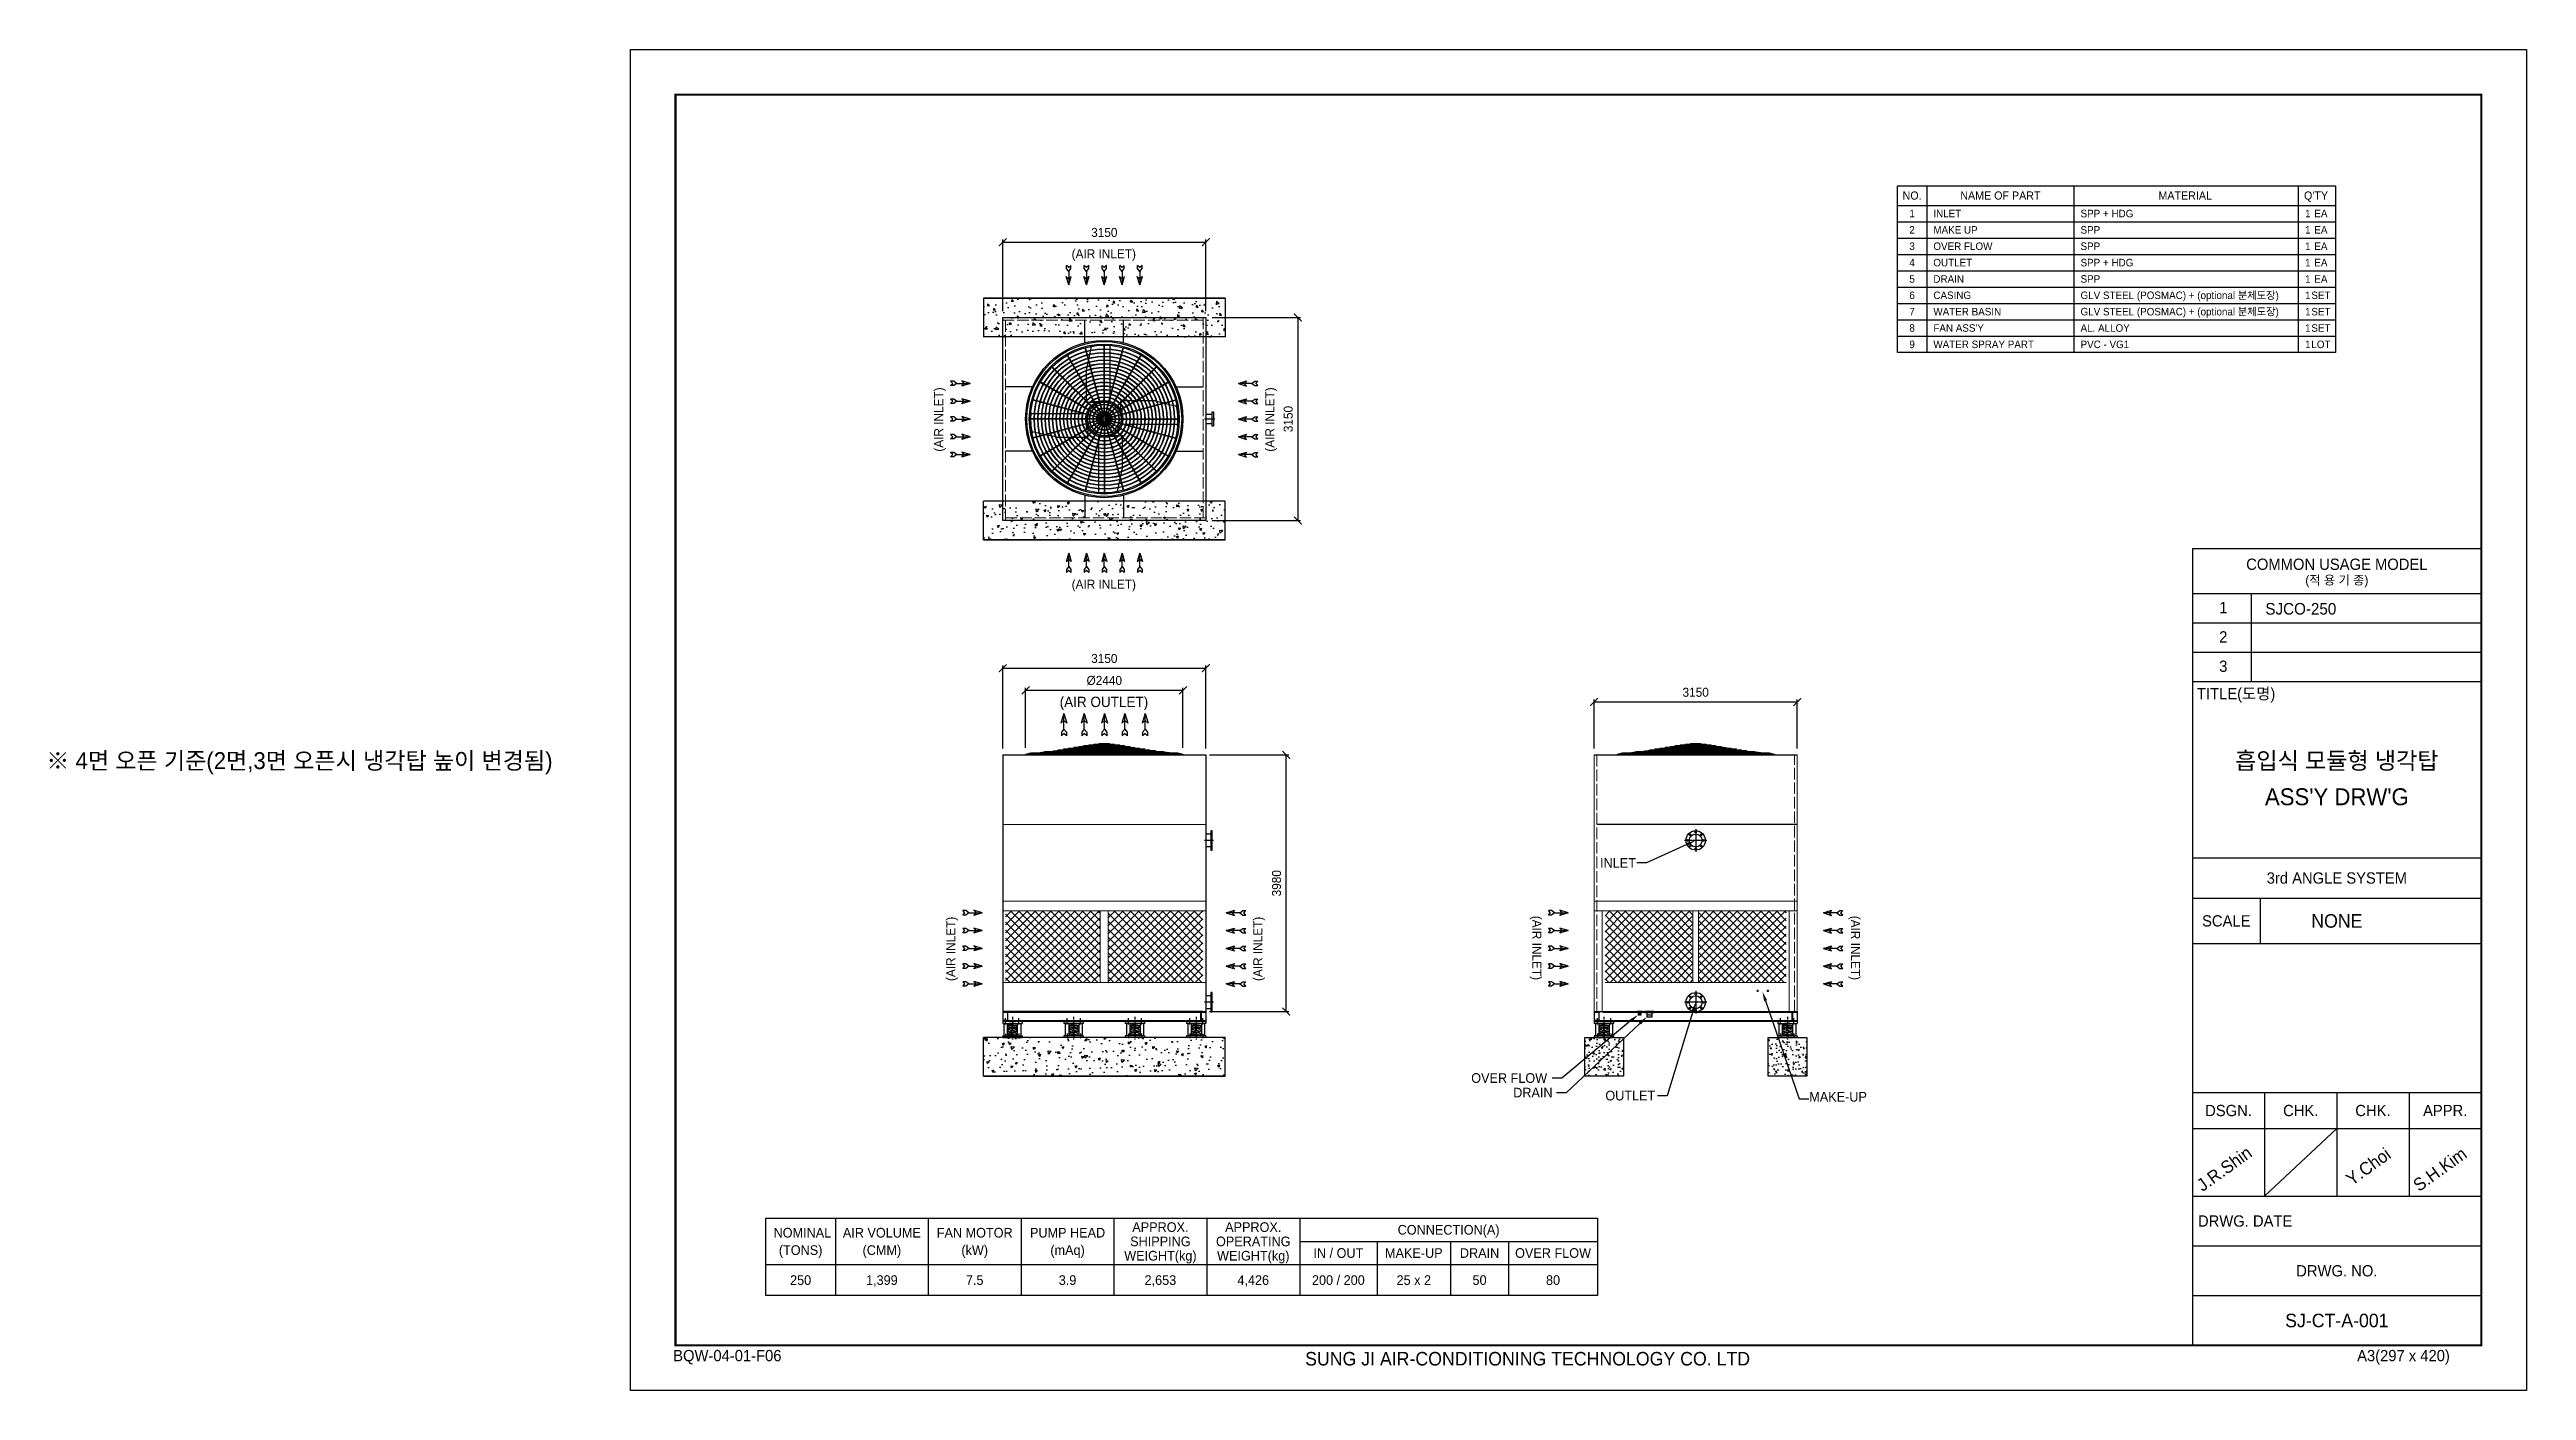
# Model space of a CAD drawing. Header units: millimetres. Extents: x 153194 to 191610, y 20795 to 41590.
import ezdxf
from ezdxf import colors
from ezdxf.entities.mleader import LeaderData, LeaderLine
from ezdxf.enums import TextEntityAlignment as Align
from ezdxf.math import Vec2, Vec3

# ---------------------------------------------------------------- set-up
doc = ezdxf.new("R2010")
doc.units = ezdxf.units.MM
doc.header["$LTSCALE"] = 30
doc.header["$MEASUREMENT"] = 0
doc.linetypes.add('CENTER', pattern=[2, 1.25, -0.25, 0.25, -0.25])
doc.linetypes.add('DASHED', pattern=[15, 12, -3])
doc.layers.get('0').update_dxf_attribs({"linetype": 'CONTINUOUS'})
doc.layers.get('DEFPOINTS').update_dxf_attribs({"color": 143, "linetype": 'CONTINUOUS'})
for name, color, linetype in [('4', 2, 'CONTINUOUS'), ('center', 1, 'CENTER'), ('L1_', 7, 'CONTINUOUS'), ('LINE', 7, 'CONTINUOUS'), ('냉각탑', 4, 'CONTINUOUS'), ('냉각탑_box', 1, 'CONTINUOUS'), ('냉각탑_dim', 1, 'CONTINUOUS'), ('냉각탑_form', 1, 'CONTINUOUS'), ('냉각탑_text', 3, 'CONTINUOUS'), ('냉각탑_기초', 23, 'CONTINUOUS'), ('냉각탑_찬넬방진', 1, 'CONTINUOUS')]:
    doc.layers.add(name, color=color, linetype=linetype)
doc.styles.add('HY울릉도L', font='')
doc.styles.get("Standard").update_dxf_attribs({"font": ''})
doc.styles.add('돋움', font='')
doc.styles.get('HY울릉도L').set_extended_font_data('HY울릉도L')
doc.styles.get('Standard').set_extended_font_data('Dotum')
doc.styles.get('돋움').set_extended_font_data('Dotum')
doc.dimstyles.new('성지DIM', dxfattribs={"dimtxt": 3.5, "dimasz": 3, "dimexe": 1, "dimexo": 2.5, "dimgap": 2, "dimtad": 1, "dimdec": 0, "dimzin": 3, "dimdsep": 46, "dimtxsty": 'HY울릉도L', "dimblk": 'ARCHTICK', "dimcen": -2, "dimclrd": 256, "dimclre": 256, "dimclrt": 7, "dimadec": 0, "dimazin": 0, "dimtfac": 1, "dimtdec": 0, "dimtofl": 0, "dimtmove": 0, "dimatfit": 3, "dimfxl": 0, "dimtolj": 1, "dimtzin": 0, "dimlwe": -1, "dimarcsym": 0})

msp = doc.modelspace()

# ---------------------------------------------------------------- texts
at = {"layer": '냉각탑_text', "style": '돋움'}
for s, height, p in [('NO.', 126.81, (182081.8, 39326.1)), ('NAME OF PART', 126.812, (183451.4, 39326.1)), ('MATERIAL', 126.81, (186317.4, 39326.1)), ("Q'TY", 126.81, (188346.3, 39326.1)), ('2', 116.7, (182081.8, 38793.5)), ('1', 116.7, (182081.8, 39047.1)), ('1', 116.7, (188219.5, 39047.1)), ('1', 116.7, (188219.5, 38793.5)), ('EA', 116.67, (188422.4, 39047.1)), ('EA', 116.67, (188422.4, 38793.5)), ('(AIR INLET)', 140, (169545.1, 38422.8)), ('3', 116.7, (182081.8, 38539.9)), ('1', 116.7, (188219.5, 38539.9)), ('EA', 116.67, (188422.4, 38539.9)), ('4', 116.7, (182081.8, 38286.3)), ('5', 116.7, (182081.8, 38032.6)), ('1', 116.7, (188219.5, 38286.3)), ('1', 116.7, (188219.5, 38032.6)), ('EA', 116.67, (188422.4, 38286.3)), ('EA', 116.67, (188422.4, 38032.6)), ('6', 116.7, (182081.8, 37779)), ('1', 116.7, (188219.5, 37779)), ('SET', 116.67, (188422.4, 37779)), ('8', 116.7, (182081.8, 37271.8)), ('7', 116.7, (182081.8, 37525.4)), ('1', 116.7, (188219.5, 37525.4)), ('1', 116.7, (188219.5, 37271.8)), ('SET', 116.67, (188422.4, 37525.4)), ('SET', 116.67, (188422.4, 37271.8)), ('9', 116.7, (182081.8, 37018.2)), ('1', 116.7, (188219.5, 37018.2)), ('LOT', 116.67, (188422.4, 37018.2)), ('(AIR INLET)', 140, (169545.1, 33297.9)), ('SJCO-250', 180.04, (188111, 32917.1)), ('(AIR OUTLET)', 160, (169547.4, 31473.5)), ('※ 4면 오픈 기준(2면,3면 오픈시 냉각탑 높이 변경됨)', 262.5, (157070, 30562.1)), ('흡입식 모듈형 냉각탑', 262.5, (188669.5, 30562.1)), ("ASS'Y DRW'G", 262.5, (188669.5, 30002.1)), ('NONE', 210.05, (188669.5, 28076.9)), (' NOMINAL', 150, (164843.2, 23241.6)), ('(TONS)', 150, (164843.2, 22971.6)), ('AIR VOLUME', 150, (166103.2, 23241.6)), ('(CMM)', 150, (166103.2, 22971.6)), ('FAN MOTOR', 150, (167543.2, 23241.6)), ('(kW)', 150, (167543.2, 22971.6)), ('PUMP HEAD', 150, (168983.2, 23241.6)), ('(mAq)', 150, (168983.2, 22971.6)), ('SHIPPING', 150, (170423.2, 23106.6)), ('APPROX.', 150, (170423.2, 23328.6)), ('OPERATING', 150, (171863.2, 23106.6)), ('APPROX.', 150, (171863.2, 23328.6)), ('CONNECTION(A)', 150, (174893.2, 23286.6)), ('WEIGHT(kg)', 150, (170423.2, 22884.6)), ('WEIGHT(kg)', 150, (171863.2, 22884.6)), ('IN / OUT', 150, (173183.2, 22926.6)), ('MAKE-UP', 150, (174353.2, 22926.6)), ('DRAIN', 150, (175373.2, 22926.6)), ('OVER FLOW', 150, (176513.2, 22926.6)), ('250', 150, (164843.2, 22506.6)), ('1,399', 150, (166103.2, 22506.6)), ('7.5', 150, (167543.2, 22506.6)), ('3.9', 150, (168983.2, 22506.6)), ('2,653', 150, (170423.2, 22506.6)), ('4,426', 150, (171863.2, 22506.6)), ('200 / 200', 150, (173183.2, 22506.6)), ('25 x 2', 150, (174353.2, 22506.6)), ('50', 150, (175373.2, 22506.6)), ('80', 150, (176513.2, 22506.6)), ('SJ-CT-A-001', 210.051, (188669.5, 21880.4))]:
    msp.add_text(s, height=height, dxfattribs=at).set_placement(p, align=Align.MIDDLE_CENTER)
for s, height, p in [('MAKE UP', 116.67, (182411.6, 38793.5)), ('INLET ', 116.67, (182411.6, 39047.1)), ('SPP + HDG', 116.67, (184694.2, 39047.1)), ('SPP', 116.67, (184694.2, 38793.5)), ('OVER FLOW', 116.67, (182411.6, 38539.9)), ('SPP', 116.67, (184694.2, 38539.9)), ('OUTLET ', 116.67, (182411.6, 38286.3)), ('DRAIN', 116.67, (182411.6, 38032.6)), ('SPP + HDG', 116.67, (184694.2, 38286.3)), ('SPP', 116.67, (184694.2, 38032.6)), ('CASING', 116.67, (182411.6, 37779)), ('GLV STEEL (POSMAC) + (optional 분체도장)', 116.667, (184694.2, 37779)), ('WATER BASIN', 116.667, (182411.6, 37525.4)), ("FAN ASS'Y", 116.67, (182411.6, 37271.8)), ('AL. ALLOY', 116.67, (184694.2, 37271.8)), ('GLV STEEL (POSMAC) + (optional 분체도장)', 116.667, (184694.2, 37525.4)), ('WATER SPRAY PART', 116.667, (182411.6, 37018.2)), ('PVC - VG1', 116.67, (184694.2, 37018.2)), ('OVER FLOW', 150, (175244, 25640.4)), ('DRAIN', 150, (175895, 25414.4)), ('MAKE-UP', 150, (180486.6, 25349.8))]:
    msp.add_text(s, height=height, dxfattribs=at).set_placement(p, align=Align.MIDDLE_LEFT)
for rotation, p in [(90, (166984.1, 35852.6)), (90, (172120.7, 35852.6)), (90, (167171.1, 27643.1)), (90, (171933.7, 27643.1)), (270, (176262.9, 27658.2)), (270, (181204.6, 27658.2))]:
    msp.add_text('(AIR INLET)', height=140, rotation=rotation, dxfattribs=at).set_placement(p, align=Align.MIDDLE_CENTER)
for s, p in [('INLET', (177798.9, 28975.3)), ('OUTLET', (178098.1, 25367.9))]:
    msp.add_text(s, height=150, dxfattribs=at).set_placement(p, align=Align.MIDDLE_RIGHT)
for s, p in [('J.R.Shin', (186587.3, 23869.9)), ('Y.Choi', (188902.7, 23963.3)), ('S.H.Kim', (189943.8, 23869.9))]:
    msp.add_text(s, height=196.05, rotation=35.81856, dxfattribs=at).set_placement(p)

# ---------------------------------------------------------------- blocks, each defined once
blk = doc.blocks.new('냉각탑form')
at = {"layer": 'DEFPOINTS'}
blk.add_lwpolyline([(0, 297.07), (420.1, 297.07), (420.1, 0), (0, 0)], close=True, dxfattribs=at)
at = {"layer": '냉각탑_form'}
for p, q in [((346.08, 186.55), (346.08, 10)), ((346.08, 186.55), (410.1, 186.55)), ((346.08, 186.55), (410.1, 186.55)), ((346.08, 176.54), (410.1, 176.54)), ((359.09, 176.54), (359.09, 157.04)), ((346.08, 170.04), (410.1, 170.04)), ((346.08, 163.54), (410.1, 163.54)), ((346.08, 157.04), (410.1, 157.04)), ((346.08, 157.04), (410.1, 157.04)), ((346.08, 118.03), (410.1, 118.03)), ((346.08, 109.03), (410.1, 109.03)), ((361.09, 109.03), (361.09, 99.02)), ((346.08, 99.02), (410.1, 99.02)), ((346.08, 66.02), (410.1, 66.02)), ((362.09, 66.02), (362.09, 43.01)), ((378.09, 66.02), (378.09, 43.01)), ((394.1, 66.02), (394.1, 43.01)), ((346.08, 58.01), (410.1, 58.01)), ((378.09, 58.01), (362.09, 43.01)), ((346.08, 43.01), (410.1, 43.01)), ((346.08, 32.01), (410.1, 32.01)), ((346.08, 21.01), (410.1, 21.01))]:
    blk.add_line(p, q, dxfattribs=at)
at = {"layer": '냉각탑_form', "const_width": 0.5}
blk.add_lwpolyline([(10, 287.07), (10, 10), (410.1, 10), (410.1, 287.07)], close=True, dxfattribs=at)
at = {"layer": '냉각탑_form', "style": '돋움'}
for s, height, p in [('COMMON USAGE MODEL', 2.5006, (378.09, 183.04)), ('(적 용 기 종)', 2, (378.09, 179.54)), ('3rd ANGLE SYSTEM', 2.5006, (378.09, 113.53)), ('SCALE', 2.501, (353.59, 104.03)), ('DSGN.', 2.501, (354.09, 62.02)), ('CHK.', 2.501, (370.09, 62.02)), ('CHK.', 2.501, (386.09, 62.02)), ('APPR.', 2.501, (402.1, 62.02)), ('DRWG. NO.', 2.501, (378.09, 26.51))]:
    blk.add_text(s, height=height, dxfattribs=at).set_placement(p, align=Align.MIDDLE_CENTER)
for s, height, p in [('1', 2.5, (352.02, 172.2)), ('2', 2.5, (352.02, 165.7)), ('3', 2.5, (352.02, 159.2)), ('TITLE(도명)', 2.501, (347.09, 153.14)), ('DRWG. DATE', 2.501, (347.32, 36.29)), ('BQW-04-01-F06', 2.5006, (9.48, 6.47)), ('SUNG JI AIR-CONDITIONING TECHNOLOGY CO. LTD', 3.0007, (149.5, 5.53)), ('A3(297 x 420)', 2.5006, (382.58, 6.47))]:
    blk.add_text(s, height=height, dxfattribs=at).set_placement(p)
blk = doc.blocks.new('A$C1FB73ED1')
for p, q in [((1261, 1340), (967, 2438)), ((1267, 1342), (972, 2440)), ((1277, 1343), (1277, 2480)), ((1283, 1343), (1283, 2480)), ((1293, 1342), (1588, 2440)), ((1299, 1340), (1593, 2438)), ((1233, 1322), (429, 2126)), ((1238, 1327), (434, 2131)), ((1246, 1333), (677, 2318)), ((1251, 1336), (683, 2321)), ((1309, 1336), (1877, 2321)), ((1314, 1333), (1883, 2318)), ((1322, 1327), (2126, 2131)), ((1327, 1322), (2131, 2126)), ((1224, 1309), (239, 1877)), ((1227, 1314), (242, 1883)), ((1333, 1314), (2318, 1883)), ((1336, 1309), (2321, 1877)), ((1217, 1283), (80, 1283)), ((1217, 1277), (80, 1277)), ((1218, 1293), (120, 1588)), ((1218, 1267), (120, 972)), ((1220, 1299), (122, 1593)), ((1220, 1261), (122, 967)), ((1224, 1251), (239, 683)), ((1227, 1246), (242, 677)), ((1233, 1238), (429, 434)), ((1238, 1233), (434, 429)), ((1246, 1227), (677, 242)), ((1251, 1224), (683, 239)), ((1261, 1220), (967, 122)), ((1267, 1218), (972, 120)), ((1277, 1217), (1277, 80)), ((1283, 1217), (1283, 80)), ((1293, 1218), (1588, 120)), ((1299, 1220), (1593, 122)), ((1309, 1224), (1877, 239)), ((1314, 1227), (1883, 242)), ((1322, 1233), (2126, 429)), ((1327, 1238), (2131, 434)), ((1333, 1246), (2318, 677)), ((1336, 1251), (2321, 683)), ((1340, 1299), (2438, 1593)), ((1340, 1261), (2438, 967)), ((1342, 1293), (2440, 1588)), ((1342, 1267), (2440, 972)), ((1343, 1283), (2480, 1283)), ((1343, 1277), (2480, 1277))]:
    blk.add_line(p, q)
for radius in [1280, 1260, 1220, 1200]:
    blk.add_circle((1280, 1280), radius)
at = {"ltscale": 5}
for radius in [1143, 1137, 1083, 1077, 1023, 1017, 963, 957, 903, 897, 843, 837, 783, 777, 723, 717, 663, 657, 603, 597, 543, 537, 483, 477, 423, 417, 363, 357, 303, 297, 243, 237, 183, 177, 123, 117, 63, 57, 40, 21]:
    blk.add_circle((1280, 1280), radius, dxfattribs=at)
at = {"color": 7}
blk.add_circle((1280, 1280), 274, dxfattribs=at)
at = {"layer": 'LINE', "color": 7}
for p, q in [((985, 2053), (1072, 2459)), ((1368, 2478), (1368, 1567)), ((985, 2053), (985, 1550)), ((84, 1368), (993, 1368)), ((84, 1368), (993, 1368)), ((1131, 1550), (985, 1550)), ((1131, 1550), (985, 1550)), ((993, 1131), (993, 1369)), ((993, 1131), (993, 1369)), ((993, 1369), (1011, 1369)), ((993, 1369), (1011, 1369)), ((993, 1131), (993, 1369)), ((993, 1131), (993, 1369)), ((993, 1369), (1011, 1369)), ((993, 1369), (1011, 1369)), ((1011, 1330), (1011, 1369)), ((1011, 1330), (1011, 1369)), ((1011, 1330), (1011, 1369)), ((1011, 1330), (1011, 1369)), ((1011, 1131), (1011, 1230)), ((1011, 1131), (1011, 1230)), ((1011, 1131), (1011, 1230)), ((1011, 1131), (1011, 1230)), ((1131, 1567), (1369, 1567)), ((1131, 1567), (1369, 1567)), ((1131, 1567), (1131, 1549)), ((1131, 1567), (1131, 1549)), ((1131, 1549), (1230, 1549)), ((1131, 1549), (1230, 1549)), ((1330, 1549), (1369, 1549)), ((1330, 1549), (1369, 1549)), ((1369, 1567), (1369, 1549)), ((1369, 1567), (1369, 1549)), ((1549, 1429), (1549, 1330)), ((1549, 1429), (1549, 1330)), ((1567, 1429), (1549, 1429)), ((1567, 1429), (1549, 1429)), ((1549, 1230), (1549, 1191)), ((1549, 1230), (1549, 1191)), ((2111, 1575), (1550, 1575)), ((1550, 1429), (1550, 1575)), ((1550, 1429), (1550, 1575)), ((1567, 1429), (1567, 1191)), ((1567, 1429), (1567, 1191)), ((2111, 1575), (2457, 1488)), ((509, 985), (103, 1072)), ((509, 985), (1010, 985)), ((509, 985), (1010, 985)), ((993, 1131), (1011, 1131)), ((993, 1131), (1011, 1131)), ((993, 1131), (1011, 1131)), ((993, 1131), (1011, 1131)), ((1010, 1131), (1010, 985)), ((1010, 1131), (1010, 985)), ((1010, 1131), (1010, 985)), ((1010, 1131), (1010, 985)), ((1230, 1011), (1191, 1011)), ((1191, 993), (1191, 1011)), ((1230, 1011), (1191, 1011)), ((1191, 993), (1191, 1011)), ((1429, 993), (1191, 993)), ((1429, 993), (1191, 993)), ((1192, 82), (1192, 993)), ((1429, 1011), (1330, 1011)), ((1429, 1011), (1330, 1011)), ((1429, 993), (1429, 1011)), ((1429, 993), (1429, 1011)), ((1429, 1010), (1575, 1010)), ((1429, 1010), (1575, 1010)), ((1567, 1191), (1549, 1191)), ((1567, 1191), (1549, 1191)), ((2476, 1192), (1567, 1192)), ((1575, 507), (1575, 1010)), ((1575, 507), (1488, 101)), ((1167, 83), (1167, 85)), ((1393, 83), (1393, 85)), ((1513, 104), (1513, 106))]:
    blk.add_line(p, q, dxfattribs=at)
for points in [[(966, 1272), (972, 1269), (979, 1272), (979, 1280), (972, 1284), (966, 1280)], [(966, 1272), (972, 1269), (979, 1272), (979, 1280), (972, 1284), (966, 1280)], [(966, 1272), (972, 1269), (979, 1272), (979, 1280), (972, 1284), (966, 1280)], [(966, 1272), (972, 1269), (979, 1272), (979, 1280), (972, 1284), (966, 1280)], [(1272, 1594), (1269, 1588), (1272, 1581), (1280, 1581), (1284, 1588), (1280, 1594)], [(1272, 1594), (1269, 1588), (1272, 1581), (1280, 1581), (1284, 1588), (1280, 1594)], [(1594, 1288), (1588, 1291), (1581, 1288), (1581, 1280), (1588, 1276), (1594, 1280)], [(1594, 1288), (1588, 1291), (1581, 1288), (1581, 1280), (1588, 1276), (1594, 1280)], [(1288, 966), (1291, 972), (1288, 979), (1280, 979), (1276, 972), (1280, 966)], [(1288, 966), (1291, 972), (1288, 979), (1280, 979), (1276, 972), (1280, 966)]]:
    blk.add_lwpolyline(points, close=True, dxfattribs=at)
for centre, radius in [((972, 1276), 8.5), ((972, 1276), 8.5), ((972, 1276), 8.5), ((972, 1276), 8.5), ((1001, 1350), 2), ((1001, 1350), 2), ((1001, 1350), 2), ((1001, 1350), 2), ((1001, 1231), 2), ((1001, 1231), 2), ((1001, 1231), 2), ((1001, 1231), 2), ((1191, 1559), 2), ((1191, 1559), 2), ((1231, 1559), 2), ((1231, 1559), 2), ((1276, 1588), 8.5), ((1276, 1588), 8.5), ((1350, 1559), 2), ((1350, 1559), 2), ((1559, 1369), 2), ((1559, 1369), 2), ((1559, 1329), 2), ((1559, 1329), 2), ((1559, 1210), 2), ((1559, 1210), 2), ((1588, 1284), 8.5), ((1588, 1284), 8.5), ((1001, 1191), 2), ((1001, 1191), 2), ((1001, 1191), 2), ((1001, 1191), 2), ((1210, 1001), 2), ((1210, 1001), 2), ((1284, 972), 8.5), ((1284, 972), 8.5), ((1329, 1001), 2), ((1329, 1001), 2), ((1369, 1001), 2), ((1369, 1001), 2)]:
    blk.add_circle(centre, radius, dxfattribs=at)
for centre, radius, start, end in [((1280, 1483), 1000, 83.5007, 103.4595), ((1280, 1483), 998, 83.4876, 103.487), ((1079, 1280), 1000, 173.5007, 193.4595), ((1079, 1280), 998, 173.4876, 193.487), ((1481, 1280), 998, 353.4876, 13.487), ((1481, 1280), 1000, 353.5007, 13.4595), ((1280, 1077), 998, 263.4876, 283.487), ((1280, 1077), 1000, 263.5007, 283.4595)]:
    blk.add_arc(centre, radius, start, end, dxfattribs=at)
blk = doc.blocks.new('화살표 IN OUT')
at = {"layer": '냉각탑_dim'}
for p, q in [((-323, 43), (-384, 43)), ((-343, 0), (-384, 43)), ((-384, -43), (-343, 0)), ((-266, 0), (-323, 43)), ((-266, 0), (-323, -43)), ((-266, 0), (0, 0)), ((-163, 50), (-122, 0)), ((0, 0), (-163, 50)), ((-163, -50), (-122, 0)), ((0, 0), (-163, -50)), ((-323, -43), (-384, -43))]:
    blk.add_line(p, q, dxfattribs=at)
blk = doc.blocks.new('_ArchTick')
at = {"color": 0, "linetype": 'ByBlock', "const_width": 0.15}
blk.add_lwpolyline([(-0.5, -0.5), (0.5, 0.5)], dxfattribs=at)
blk = doc.blocks.new('*D44')
at = {"layer": 'DEFPOINTS', "color": 0, "transparency": 16777216}
for p in [(171128, 38603), (167978, 37435), (171128, 37435)]:
    blk.add_point(p, dxfattribs=at)
at = {"layer": '냉각탑_dim', "transparency": 16777216}
for p, q in [((167978, 37535), (167978, 38643)), ((171128, 37535), (171128, 38643))]:
    blk.add_line(p, q, dxfattribs=at)
at = {"layer": '냉각탑_dim', "lineweight": -2, "transparency": 16777216}
blk.add_line((167978, 38603), (171128, 38603), dxfattribs=at)
at = {"layer": '냉각탑_dim', "lineweight": -2, "transparency": 16777216, "xscale": 120, "yscale": 120, "zscale": 120, "rotation": 180}
blk.add_blockref('_ArchTick', (167978, 38603), dxfattribs=at)
at = {"layer": '냉각탑_dim', "lineweight": -2, "transparency": 16777216, "xscale": 120, "yscale": 120, "zscale": 120}
blk.add_blockref('_ArchTick', (171128, 38603), dxfattribs=at)
at = {"layer": '냉각탑_dim', "color": 7, "transparency": 16777216, "insert": (169553, 38753), "char_height": 140, "attachment_point": 5, "style": 'HY울릉도L'}
blk.add_mtext('\\A1;3150', dxfattribs=at)
blk = doc.blocks.new('*D45')
at = {"layer": 'DEFPOINTS', "color": 0, "transparency": 16777216}
for p in [(171128, 37435), (171128, 34285), (172556, 34285)]:
    blk.add_point(p, dxfattribs=at)
at = {"layer": '냉각탑_dim', "transparency": 16777216}
for p, q in [((171228, 37435), (172596, 37435)), ((171228, 34285), (172596, 34285))]:
    blk.add_line(p, q, dxfattribs=at)
at = {"layer": '냉각탑_dim', "lineweight": -2, "transparency": 16777216}
blk.add_line((172556, 37435), (172556, 34285), dxfattribs=at)
at = {"layer": '냉각탑_dim', "lineweight": -2, "transparency": 16777216, "xscale": 120, "yscale": 120, "zscale": 120}
for p, rotation in [((172556, 37435), 90), ((172556, 34285), 270)]:
    blk.add_blockref('_ArchTick', p, dxfattribs=dict(at, rotation=rotation))
at = {"layer": '냉각탑_dim', "color": 7, "transparency": 16777216, "insert": (172406, 35860), "char_height": 140, "attachment_point": 5, "rotation": 90, "style": 'HY울릉도L'}
blk.add_mtext('\\A1;3150', dxfattribs=at)
blk = doc.blocks.new('A$C226D569F')
at = {"layer": '냉각탑_기초', "ltscale": 30}
h = blk.add_hatch(dxfattribs=at)
h.set_pattern_fill('AR-CONC', color=256, scale=50, angle=-90, style=0)
h.set_pattern_definition([(40, (117875.86, -570.8), (-31.3761, 358.6301), [37.5, -412.5]), (95, (117875.86, -570.8), (376.0961, -69.3757), [30, -330]), (349.54856, (117873.25, -540.92), (344.72, 289.2544), [31.8701, -350.571]), (43.8158, (117975.86, -570.8), (-82.7596, 533.6207), [56.25, -618.75]), (353.36436, (117968.97, -526.34), (487.0593, 467.331), [47.8052, -525.857]), (98.81584, (117975.86, -570.8), (487.0593, 467.331), [45, -495]), (69, (117950.86, -520.8), (-201.30945, 298.4535), [37.5, -412.5]), (124, (117950.86, -520.8), (362.575, 121.6577), [30, -330]), (18.54856, (117934.1, -495.94), (161.2656, 420.1112), [31.8701, -350.571]), (52.5, (117875.86, -570.81), (166.44693, 6.07993), [0, -326, 0, -335, 0, -331.25]), (82.5, (117875.86, -570.8), (197.20586, 131.53477), [0, -191, 0, -318.5, 0, -126.25]), (122.5, (117875.86, -682.31), (-11.27744, 266.91122), [0, -125, 0, -390, 0, -517.5]), (132.5, (117875.86, -732.3), (50.0525, 291.5931), [0, -162.5, 0, -259, 0, -367.5])])
h.paths.add_polyline_path([(0, 0), (0, 600), (3750, 600), (3750, 0)])
for p, q in [((0, 0), (0, 600)), ((3750, 0), (0, 0))]:
    blk.add_line(p, q, dxfattribs=at)
blk.add_lwpolyline([(0, 0), (3750, 0), (3750, 600), (0, 600)], dxfattribs=at)
blk = doc.blocks.new('sdfghj')
at = {"layer": '4', "color": 3, "linetype": 'CENTER'}
blk.add_line((77432, -35928), (77432, -36281), dxfattribs=at)
at = {"layer": 'L1_', "color": 2, "linetype": 'Continuous'}
for p, q in [((77283, -35997), (77283, -36029)), ((77283, -35997), (77584, -35997)), ((77283, -36029), (77584, -36029)), ((77301, -36029), (77351, -36029)), ((77301, -36029), (77301, -36222)), ((77351, -36029), (77351, -36222)), ((77367, -36056), (77367, -36068)), ((77428, -36056), (77367, -36056)), ((77367, -36063), (77395, -36068)), ((77368, -36080), (77419, -36056)), ((77368, -36105), (77428, -36077)), ((77368, -36131), (77428, -36103)), ((77370, -36106), (77407, -36113)), ((77384, -36029), (77384, -36031)), ((77477, -36031), (77384, -36031)), ((77428, -36100), (77393, -36093)), ((77425, -36031), (77425, -36041)), ((77440, -36041), (77425, -36041)), ((77428, -36130), (77428, -36041)), ((77436, -36130), (77436, -36041)), ((77436, -36056), (77496, -36056)), ((77438, -36056), (77436, -36056)), ((77496, -36105), (77436, -36077)), ((77436, -36099), (77471, -36093)), ((77495, -36131), (77436, -36103)), ((77440, -36031), (77440, -36041)), ((77496, -36080), (77444, -36056)), ((77493, -36106), (77457, -36113)), ((77496, -36063), (77469, -36068)), ((77477, -36029), (77477, -36031)), ((77496, -36056), (77496, -36068)), ((77509, -36029), (77562, -36029)), ((77509, -36029), (77509, -36221)), ((77562, -36029), (77562, -36221)), ((77584, -35997), (77584, -36029)), ((77283, -36221), (77584, -36221)), ((77283, -36221), (77283, -36247)), ((77283, -36247), (77584, -36247)), ((77301, -36120), (77301, -36221)), ((77351, -36120), (77351, -36221)), ((77367, -36160), (77426, -36133)), ((77367, -36160), (77406, -36171)), ((77367, -36210), (77367, -36221)), ((77495, -36213), (77367, -36213)), ((77367, -36213), (77493, -36213)), ((77368, -36189), (77422, -36164)), ((77496, -36213), (77368, -36213)), ((77369, -36213), (77497, -36213)), ((77425, -36191), (77378, -36213)), ((77419, -36158), (77391, -36149)), ((77428, -36130), (77436, -36130)), ((77497, -36160), (77438, -36133)), ((77438, -36191), (77485, -36213)), ((77495, -36189), (77442, -36164)), ((77444, -36158), (77473, -36149)), ((77497, -36160), (77458, -36171)), ((77497, -36209), (77497, -36221)), ((77509, -36120), (77509, -36221)), ((77562, -36120), (77562, -36221)), ((77584, -36221), (77584, -36247))]:
    blk.add_line(p, q, dxfattribs=at)
at = {"layer": 'L1_', "color": 1, "linetype": 'CENTER'}
for p, q in [((77327, -36047), (77327, -35949)), ((77531, -36047), (77531, -35949)), ((77327, -36189), (77327, -36261)), ((77531, -36188), (77531, -36260))]:
    blk.add_line(p, q, dxfattribs=at)
at = {"layer": 'L1_', "color": 2, "linetype": 'Continuous'}
for centre, radius, start, end in [((77381, -36092), 18.3, 142.4554, 226.9466), ((77369, -36083), 3.63, 114.7395, 142.4554), ((77371, -36103), 3.63, 226.9466, 260.1342), ((77493, -36103), 3.63, 279.8658, 313.0534), ((77483, -36092), 18.3, 313.0534, 37.5446), ((77494, -36083), 3.63, 37.5446, 65.2605), ((77394, -36147), 31.4, 150.8406, 199.726), ((77368, -36157), 3.63, 199.726, 254.389), ((77386, -36200), 21.4, 154.2564, 218.822), ((77370, -36134), 3.63, 114.7395, 150.8406), ((77370, -36192), 3.63, 114.7395, 154.2564), ((77418, -36162), 3.63, 294.7395, 71.8917), ((77424, -36167), 3.63, 22.2631, 114.7395), ((77400, -36177), 29.3, 330.1371, 22.2631), ((77425, -36130), 3.63, 294.7395, 0), ((77464, -36177), 29.3, 157.7369, 209.8629), ((77440, -36130), 3.63, 180, 245.2605), ((77440, -36167), 3.63, 65.2605, 157.7369), ((77446, -36162), 3.63, 108.1083, 245.2605), ((77494, -36134), 3.63, 29.1594, 65.2605), ((77494, -36192), 3.63, 25.7436, 65.2605), ((77478, -36200), 21.4, 321.178, 25.7436), ((77470, -36147), 31.4, 340.274, 29.1594), ((77496, -36157), 3.63, 285.611, 340.274)]:
    blk.add_arc(centre, radius, start, end, dxfattribs=at)
blk = doc.blocks.new('*D46')
at = {"layer": 'DEFPOINTS', "color": 0, "transparency": 16777216}
for p in [(171083, 30651), (172375, 30651), (171083, 26671)]:
    blk.add_point(p, dxfattribs=at)
at = {"layer": '냉각탑_dim', "transparency": 16777216}
for p, q in [((171183, 30651), (172415, 30651)), ((171183, 26671), (172415, 26671))]:
    blk.add_line(p, q, dxfattribs=at)
at = {"layer": '냉각탑_dim', "lineweight": -2, "transparency": 16777216}
blk.add_line((172375, 26671), (172375, 30651), dxfattribs=at)
at = {"layer": '냉각탑_dim', "lineweight": -2, "transparency": 16777216, "xscale": 120, "yscale": 120, "zscale": 120}
for p, rotation in [((172375, 30651), 90), ((172375, 26671), 270)]:
    blk.add_blockref('_ArchTick', p, dxfattribs=dict(at, rotation=rotation))
at = {"layer": '냉각탑_dim', "color": 7, "transparency": 16777216, "insert": (172225, 28661), "char_height": 140, "attachment_point": 5, "rotation": 90, "style": 'HY울릉도L'}
blk.add_mtext('\\A1;3980', dxfattribs=at)
blk = doc.blocks.new('*D47')
at = {"layer": 'DEFPOINTS', "color": 0, "transparency": 16777216}
for p in [(180300, 31472), (177150, 30651), (180300, 30650)]:
    blk.add_point(p, dxfattribs=at)
at = {"layer": '냉각탑_dim', "transparency": 16777216}
for p, q in [((177150, 30751), (177150, 31512)), ((180300, 30750), (180300, 31512))]:
    blk.add_line(p, q, dxfattribs=at)
at = {"layer": '냉각탑_dim', "lineweight": -2, "transparency": 16777216}
blk.add_line((177150, 31472), (180300, 31472), dxfattribs=at)
at = {"layer": '냉각탑_dim', "lineweight": -2, "transparency": 16777216, "xscale": 120, "yscale": 120, "zscale": 120, "rotation": 180}
blk.add_blockref('_ArchTick', (177150, 31472), dxfattribs=at)
at = {"layer": '냉각탑_dim', "lineweight": -2, "transparency": 16777216, "xscale": 120, "yscale": 120, "zscale": 120}
blk.add_blockref('_ArchTick', (180300, 31472), dxfattribs=at)
at = {"layer": '냉각탑_dim', "color": 7, "transparency": 16777216, "insert": (178725, 31622), "char_height": 140, "attachment_point": 5, "style": 'HY울릉도L'}
blk.add_mtext('\\A1;3150', dxfattribs=at)
blk = doc.blocks.new('fsadvwefvwefv')
at = {"layer": '4', "color": 3, "linetype": 'CENTER'}
blk.add_line((147940, 26677), (147940, 26324), dxfattribs=at)
at = {"layer": 'L1_', "color": 2, "linetype": 'Continuous'}
for p, q in [((147788, 26609), (147788, 26577)), ((148089, 26609), (147788, 26609)), ((148089, 26577), (147788, 26577)), ((147863, 26577), (147810, 26577)), ((147810, 26577), (147810, 26385)), ((147863, 26577), (147863, 26385)), ((147876, 26526), (147928, 26550)), ((147876, 26550), (147876, 26538)), ((147936, 26550), (147876, 26550)), ((147876, 26543), (147903, 26538)), ((147876, 26501), (147936, 26529)), ((147895, 26577), (147895, 26575)), ((147895, 26575), (147988, 26575)), ((147936, 26506), (147901, 26512)), ((147933, 26575), (147933, 26565)), ((147933, 26565), (147948, 26565)), ((147935, 26550), (147936, 26550)), ((147936, 26476), (147936, 26565)), ((147944, 26476), (147944, 26565)), ((148005, 26501), (147944, 26529)), ((147944, 26506), (147979, 26512)), ((147945, 26550), (148005, 26550)), ((147948, 26575), (147948, 26565)), ((148004, 26526), (147953, 26550)), ((148005, 26543), (147978, 26538)), ((147988, 26577), (147988, 26575)), ((148005, 26550), (148005, 26538)), ((148071, 26577), (148021, 26577)), ((148021, 26577), (148021, 26384)), ((148071, 26577), (148071, 26384)), ((148089, 26609), (148089, 26577)), ((148089, 26385), (147788, 26385)), ((147788, 26385), (147788, 26359)), ((148089, 26359), (147788, 26359)), ((147810, 26486), (147810, 26385)), ((147863, 26486), (147863, 26385)), ((147875, 26446), (147915, 26435)), ((147875, 26396), (147875, 26385)), ((148003, 26393), (147875, 26393)), ((147876, 26446), (147934, 26473)), ((147876, 26393), (148004, 26393)), ((147877, 26475), (147936, 26503)), ((147877, 26417), (147931, 26442)), ((147878, 26393), (148005, 26393)), ((147879, 26499), (147915, 26493)), ((148005, 26393), (147879, 26393)), ((147934, 26414), (147887, 26393)), ((147928, 26448), (147900, 26457)), ((147944, 26476), (147936, 26476)), ((148004, 26475), (147944, 26503)), ((148005, 26446), (147946, 26473)), ((147947, 26414), (147994, 26393)), ((148004, 26417), (147950, 26442)), ((147953, 26448), (147981, 26457)), ((148002, 26499), (147966, 26493)), ((148005, 26446), (147966, 26435)), ((148005, 26395), (148005, 26385)), ((148021, 26486), (148021, 26385)), ((148071, 26486), (148071, 26385)), ((148089, 26385), (148089, 26359))]:
    blk.add_line(p, q, dxfattribs=at)
at = {"layer": 'L1_', "color": 1, "linetype": 'CENTER'}
for p, q in [((147841, 26558), (147841, 26657)), ((148045, 26558), (148045, 26657)), ((147841, 26418), (147841, 26346)), ((148045, 26417), (148045, 26345))]:
    blk.add_line(p, q, dxfattribs=at)
at = {"layer": 'L1_', "color": 2, "linetype": 'Continuous'}
for centre, radius, start, end in [((147890, 26514), 18.3, 142.4554, 226.9466), ((147878, 26523), 3.63, 114.7395, 142.4554), ((148003, 26523), 3.63, 37.5446, 65.2605), ((147991, 26514), 18.3, 313.0534, 37.5446), ((147903, 26458), 31.4, 150.8406, 199.726), ((147876, 26449), 3.63, 199.726, 254.389), ((147894, 26406), 21.4, 154.2564, 218.822), ((147878, 26472), 3.63, 114.7395, 150.8406), ((147878, 26414), 3.63, 114.7395, 154.2564), ((147880, 26503), 3.63, 226.9466, 260.1342), ((147927, 26444), 3.63, 294.7395, 71.8917), ((147932, 26439), 3.63, 22.2631, 114.7395), ((147933, 26476), 3.63, 294.7395, 0), ((147909, 26429), 29.3, 330.1371, 22.2631), ((147972, 26429), 29.3, 157.7369, 209.8629), ((147948, 26476), 3.63, 180, 245.2605), ((147949, 26439), 3.63, 65.2605, 157.7369), ((147954, 26444), 3.63, 108.1083, 245.2605), ((148001, 26503), 3.63, 279.8658, 313.0534), ((147987, 26406), 21.4, 321.178, 25.7436), ((148003, 26472), 3.63, 29.1594, 65.2605), ((148002, 26414), 3.63, 25.7436, 65.2605), ((148004, 26449), 3.63, 285.611, 340.274), ((147978, 26458), 31.4, 340.274, 29.1594)]:
    blk.add_arc(centre, radius, start, end, dxfattribs=at)
at = {"layer": '냉각탑_기초', "ltscale": 30}
blk.add_line((147980, 26355), (147980, 26355), dxfattribs=at)
blk = doc.blocks.new('*D48')
at = {"layer": 'DEFPOINTS', "color": 0, "transparency": 16777216}
for p in [(171128, 31996), (167978, 30651), (171128, 30651)]:
    blk.add_point(p, dxfattribs=at)
at = {"layer": '냉각탑_dim', "transparency": 16777216}
for p, q in [((167978, 30751), (167978, 32036)), ((171128, 30751), (171128, 32036))]:
    blk.add_line(p, q, dxfattribs=at)
at = {"layer": '냉각탑_dim', "lineweight": -2, "transparency": 16777216}
blk.add_line((167978, 31996), (171128, 31996), dxfattribs=at)
at = {"layer": '냉각탑_dim', "lineweight": -2, "transparency": 16777216, "xscale": 120, "yscale": 120, "zscale": 120, "rotation": 180}
blk.add_blockref('_ArchTick', (167978, 31996), dxfattribs=at)
at = {"layer": '냉각탑_dim', "lineweight": -2, "transparency": 16777216, "xscale": 120, "yscale": 120, "zscale": 120}
blk.add_blockref('_ArchTick', (171128, 31996), dxfattribs=at)
at = {"layer": '냉각탑_dim', "color": 7, "transparency": 16777216, "insert": (169553, 32146), "char_height": 140, "attachment_point": 5, "style": 'HY울릉도L'}
blk.add_mtext('\\A1;3150', dxfattribs=at)
blk = doc.blocks.new('*D49')
at = {"layer": 'DEFPOINTS', "color": 0, "transparency": 16777216}
for p in [(170773, 31654), (168333, 30662), (170773, 30662)]:
    blk.add_point(p, dxfattribs=at)
at = {"layer": '냉각탑_dim', "transparency": 16777216}
for p, q in [((168333, 30762), (168333, 31694)), ((170773, 30762), (170773, 31694))]:
    blk.add_line(p, q, dxfattribs=at)
at = {"layer": '냉각탑_dim', "lineweight": -2, "transparency": 16777216}
blk.add_line((168333, 31654), (170773, 31654), dxfattribs=at)
at = {"layer": '냉각탑_dim', "lineweight": -2, "transparency": 16777216, "xscale": 120, "yscale": 120, "zscale": 120, "rotation": 180}
blk.add_blockref('_ArchTick', (168333, 31654), dxfattribs=at)
at = {"layer": '냉각탑_dim', "lineweight": -2, "transparency": 16777216, "xscale": 120, "yscale": 120, "zscale": 120}
blk.add_blockref('_ArchTick', (170773, 31654), dxfattribs=at)
at = {"layer": '냉각탑_dim', "color": 7, "transparency": 16777216, "insert": (169553, 31804), "char_height": 140, "attachment_point": 5, "style": 'HY울릉도L'}
blk.add_mtext('\\A1;Ø2440', dxfattribs=at)
blk = doc.blocks.new('A$C05CA400C')
at = {"layer": '냉각탑_기초', "ltscale": 30}
h = blk.add_hatch(dxfattribs=at)
h.set_pattern_fill('AR-CONC', color=256, scale=30, style=0)
h.set_pattern_definition([(50, (-16569.06, -4991.66), (215.178, -18.8256), [22.5, -247.5]), (355, (-16569.06, -4991.66), (-41.6254, 225.6576), [18, -198]), (100.4514, (-16551.13, -4993.23), (173.5528, 206.8319), [19.122, -210.3426]), (46.1842, (-16569.06, -4931.66), (320.1723, -49.6557), [33.75, -371.25]), (96.6356, (-16542.38, -4935.8), (280.399, 292.2354), [28.683, -315.514]), (351.1842, (-16569.06, -4931.66), (280.3986, 292.2356), [27, -297]), (21, (-16539.06, -4946.66), (179.0721, -120.7857), [22.5, -247.5]), (326, (-16539.06, -4946.66), (72.9946, 217.545), [18, -198]), (71.4514, (-16524.13, -4956.72), (252.0668, 96.7591), [19.122, -210.3426]), (37.5, (-16569.06, -4991.66), (3.64796, 99.86816), [0, -195.6, 0, -201, 0, -198.75]), (7.5, (-16569.06, -4991.66), (78.92086, 118.3235), [0, -114.6, 0, -191.1, 0, -75.75]), (327.5, (-16635.96, -4991.66), (160.14673, -6.76646), [0, -75, 0, -234, 0, -310.5]), (317.5, (-16665.96, -4991.66), (174.9559, 30.0315), [0, -97.5, 0, -155.4, 0, -220.5])])
h.paths.add_polyline_path([(0, 600), (600, 600), (600, 0), (0, 0)])
blk.add_lwpolyline([(0, 600), (600, 600), (600, 0), (0, 0)], close=True, dxfattribs=at)

# ---------------------------------------------------------------- dimensions: what is measured, and where the dimension line sits
at = {"layer": '냉각탑_dim'}
for base, p1, p2, picture, middle in [((171127.6, 38602.7), (167977.6, 37435.2), (171127.6, 37435.2), '*D44', (169552.6, 38752.7)), ((171127.6, 31995.9), (167977.6, 30650.6), (171127.6, 30650.6), '*D48', (169552.6, 32145.9)), ((180300.2, 31472.2), (177150.2, 30650.6), (180300.2, 30650.4), '*D47', (178725.2, 31622.2))]:
    dim = msp.add_linear_dim(base=base, p1=p1, p2=p2, dimstyle='성지DIM', override={"dimscale": 40}, dxfattribs=at)
    dim.commit()
    dim.dimension.update_dxf_attribs({"geometry": picture, "text_midpoint": middle})
for base, p1, p2, picture, middle in [((172555.5, 34285.2), (171127.6, 37435.2), (171127.6, 34285.2), '*D45', (172405.5, 35860.2)), ((172374.7, 30650.6), (171082.6, 26670.6), (171082.6, 30650.6), '*D46', (172224.7, 28660.6))]:
    dim = msp.add_linear_dim(base=base, p1=p1, p2=p2, angle=90, dimstyle='성지DIM', override={"dimscale": 40}, dxfattribs=at)
    dim.commit()
    dim.dimension.update_dxf_attribs({"geometry": picture, "text_midpoint": middle})
dim = msp.add_linear_dim(base=(170772.6, 31653.5), p1=(168332.6, 30661.9), p2=(170772.6, 30661.9), text='Ø<>', dimstyle='성지DIM', override={"dimscale": 40}, dxfattribs=at)
dim.commit()
dim.dimension.update_dxf_attribs({"geometry": '*D49', "text_midpoint": (169552.6, 31803.5)})

# ---------------------------------------------------------------- hatches: boundary and pattern name
at = {"ltscale": 500}
h = msp.add_hatch(dxfattribs=at)
h.set_pattern_fill('ANSI37', color=256, scale=700)
h.set_pattern_definition([(45, (-19676.12, 19870.49), (-61.871843, 61.871843), []), (135, (-19676.12, 19870.49), (-61.871843, -61.871843), [])])
h.paths.add_polyline_path([(168022.6, 28230.6), (168022.6, 27120.6), (169490.1, 27120.6), (169490.1, 28230.6)])
h.paths.add_polyline_path([(171082.6, 27120.6), (171082.6, 28230.6), (169615.1, 28230.6), (169615.1, 27120.6)])
h = msp.add_hatch(dxfattribs=at)
h.set_pattern_fill('ANSI37', color=256, scale=700)
h.set_pattern_definition([(45, (-17198.25, 19870.49), (-61.871843, 61.871843), []), (135, (-17198.25, 19870.49), (-61.871843, -61.871843), [])])
h.paths.add_polyline_path([(177320.2, 28230.6), (177320.2, 27120.6), (178683.2, 27120.6), (178683.2, 28230.6)])
h.paths.add_polyline_path([(180130.2, 27120.6), (180130.2, 28230.6), (178767.2, 28230.6), (178767.2, 27120.6)])

# ---------------------------------------------------------------- linework, layer by layer
for p, q in [((167977.6, 34285.2), (167977.6, 37435.2)), ((167977.6, 37435.2), (171127.6, 37435.2)), ((169252.6, 37042.7), (169252.6, 37390.2)), ((169852.6, 37042.7), (169852.6, 37390.2)), ((171127.6, 37435.2), (171127.6, 34285.2)), ((168439.8, 36360.2), (168022.6, 36360.2)), ((170665.4, 36360.2), (171082.6, 36360.2)), ((168439.8, 35360.2), (168022.6, 35360.2)), ((170665.4, 35360.2), (171082.6, 35360.2)), ((169252.6, 34677.6), (169252.6, 34330.2)), ((169852.6, 34677.6), (169852.6, 34330.2)), ((171127.6, 34285.2), (167977.6, 34285.2)), ((167977.6, 30650.6), (167977.6, 26670.6)), ((167977.6, 30650.6), (171127.6, 30650.6)), ((170666, 30650.6), (168439.2, 30650.6)), ((170772.6, 30661.9), (170772.6, 30652.6)), ((171127.6, 30650.6), (171127.6, 26670.6)), ((177150.2, 30650.6), (180300.2, 30650.6)), ((179838.6, 30650.6), (177611.8, 30650.6)), ((179945.2, 30661.9), (179945.2, 30652.6)), ((171082.6, 26670.6), (167977.6, 26670.6))]:
    msp.add_line(p, q, dxfattribs=at)
at = {"color": 5, "linetype": 'DASHED', "lineweight": 9, "ltscale": 0.5}
for p, q in [((167977.6, 37393.2), (171127.6, 37393.2)), ((168019.6, 34285.2), (168019.6, 37435.2)), ((171085.6, 37435.2), (171085.6, 34285.2)), ((171127.6, 34327.2), (167977.6, 34327.2)), ((177192.2, 30650.6), (177192.2, 26670.6)), ((180258.2, 26670.6), (180258.2, 30650.6))]:
    msp.add_line(p, q, dxfattribs=at)
at = {"color": 3}
for p, q in [((171127.6, 35935.2), (171227.6, 35935.2)), ((171227.6, 35785.2), (171127.6, 35785.2)), ((171247.6, 35748.2), (171227.6, 35748.2)), ((171207.6, 29424.6), (171127.6, 29424.6)), ((171207.6, 29224.6), (171127.6, 29224.6)), ((171207.6, 26915.6), (171127.6, 26915.6)), ((171207.6, 26715.6), (171127.6, 26715.6)), ((177830.6, 26640.6), (177880.6, 26640.6)), ((177969.4, 26622.6), (178049.4, 26622.6))]:
    msp.add_line(p, q, dxfattribs=at)
at = {"lineweight": 18, "ltscale": 500}
for p, q in [((177150.2, 30650.6), (177150.2, 26670.6)), ((180300.2, 26670.6), (180300.2, 30650.6)), ((167977.6, 29570.6), (171127.6, 29570.6)), ((180300.2, 29577.3), (177195.2, 29577.3)), ((180300.2, 29570.3), (177195.2, 29570.3)), ((171127.6, 28380.6), (167977.6, 28380.6)), ((171127.6, 28230.6), (167977.6, 28230.6)), ((169490.1, 28230.6), (169615.1, 28230.6)), ((169490.1, 28230.6), (169490.1, 27120.6)), ((169615.1, 27120.6), (169615.1, 28230.6)), ((180300.2, 28380.6), (177150.2, 28380.6)), ((180300.2, 28230.6), (177150.2, 28230.6)), ((177150.2, 26670.6), (177150.2, 28230.6)), ((177275.2, 26670.6), (177275.2, 28230.6)), ((178683.2, 28230.6), (178767.2, 28230.6)), ((178683.2, 28230.6), (178683.2, 27120.6)), ((178767.2, 28230.6), (178767.2, 27120.6)), ((180175.2, 26670.6), (180175.2, 28230.6)), ((169490.1, 27120.6), (167977.6, 27120.6)), ((169490.1, 27120.6), (169615.1, 27120.6)), ((171127.6, 27120.6), (169615.1, 27120.6)), ((177320.2, 27120.6), (178683.2, 27120.6)), ((178683.2, 27120.6), (178767.2, 27120.6)), ((178767.2, 27120.6), (180130.2, 27120.6)), ((171127.6, 26670.6), (167977.6, 26670.6)), ((177150.2, 26670.6), (180300.2, 26670.6))]:
    msp.add_line(p, q, dxfattribs=at)
at = {"color": 3}
msp.add_lwpolyline([(171227.6, 35748.2), (171227.6, 35972.7), (171247.6, 35972.7), (171247.6, 35748.2)], dxfattribs=at)
for points in [[(171227.6, 29474.6), (171207.6, 29474.6), (171207.6, 29174.6), (171227.6, 29174.6)], [(171227.6, 26965.6), (171207.6, 26965.6), (171207.6, 26665.6), (171227.6, 26665.6)], [(177810.6, 26670.6), (177810.6, 26660.6), (177900.6, 26660.6), (177900.6, 26670.6)], [(177830.6, 26660.6), (177830.6, 26620.6), (177880.6, 26620.6), (177880.6, 26660.6)], [(177937.4, 26670.6), (177937.4, 26654.6), (178081.4, 26654.6), (178081.4, 26670.6)], [(177969.4, 26654.6), (177969.4, 26590.6), (178049.4, 26590.6), (178049.4, 26654.6)]]:
    msp.add_lwpolyline(points, close=True, dxfattribs=at)
for centre, radius in [((178725.2, 29324.6), 150), ((178600.2, 29324.6), 12.5), ((178636.8, 29413), 12.5), ((178636.8, 29236.2), 12.5), ((178725.2, 29324.6), 100), ((178725.2, 29449.6), 12.5), ((178725.2, 29199.6), 12.5), ((178813.6, 29413), 12.5), ((178813.6, 29236.2), 12.5), ((178850.2, 29324.6), 12.5), ((178725.2, 26815.6), 150), ((178636.8, 26904), 12.5), ((178725.2, 26815.6), 100), ((178725.2, 26940.6), 12.5), ((178813.6, 26904), 12.5), ((178600.2, 26815.6), 12.5), ((178636.8, 26727.2), 12.5), ((178725.2, 26690.6), 12.5), ((178813.6, 26727.2), 12.5), ((178850.2, 26815.6), 12.5)]:
    msp.add_circle(centre, radius, dxfattribs=at)
at = {"lineweight": 18, "ltscale": 500}
for centre in [(179687.7, 26992.6), (179845.2, 26992.6)]:
    msp.add_circle(centre, 12.5, dxfattribs=at)
at = {"layer": 'center', "linetype": 'CENTER', "ltscale": 50}
for p, q in [((171267.6, 35860.2), (171107.6, 35860.2)), ((171247.6, 29324.6), (171107.6, 29324.6)), ((178900.2, 29324.6), (178550.2, 29324.6)), ((178725.2, 29499.6), (178725.2, 29149.6)), ((178725.2, 26990.6), (178725.2, 26640.6)), ((171247.6, 26815.6), (171107.6, 26815.6)), ((178900.2, 26815.6), (178550.2, 26815.6))]:
    msp.add_line(p, q, dxfattribs=at)
at = {"layer": '냉각탑', "linetype": 'Continuous', "lineweight": 15}
for p, q in [((168919.8, 30734), (168892.7, 30730.1)), ((168940.2, 30736), (168914.1, 30732.1)), ((168942.3, 30736), (168916.2, 30732.1)), ((168921.9, 30745.2), (169713.9, 30745.2)), ((168935.7, 30735.3), (168921.9, 30735.3)), ((168940.2, 30736), (168942.3, 30736)), ((168998.3, 30737.3), (168944.4, 30737.3)), ((168951.6, 30732.1), (168973, 30735.3)), ((168998.2, 30749.1), (168970.5, 30745.2)), ((169002.3, 30738), (168978.9, 30734.1)), ((169006.2, 30738), (168982.8, 30734.1)), ((169018, 30749.1), (168991.2, 30745.2)), ((169020, 30749.1), (168993.3, 30745.2)), ((169002.5, 30756.2), (169684.2, 30756.2)), ((169012.8, 30748.4), (169002.5, 30748.4)), ((169100.5, 30737.3), (169010.1, 30737.3)), ((169016.6, 30734.1), (169035.8, 30737.3)), ((169018, 30749.1), (169020, 30749.1)), ((169067.6, 30748.4), (169022.3, 30748.4)), ((169028, 30745.2), (169049.4, 30748.4)), ((169072.2, 30749.1), (169048.2, 30745.2)), ((169078.6, 30760.2), (169050.2, 30756.2)), ((169076.2, 30749.1), (169052.2, 30745.2)), ((169093.8, 30760.2), (169066.3, 30756.2)), ((169095.8, 30760.2), (169068.3, 30756.2)), ((169072.2, 30749.1), (169076.2, 30749.1)), ((169155.4, 30750.4), (169078.2, 30750.4)), ((169081.1, 30769.2), (169436.5, 30769.2)), ((169087.9, 30761.4), (169081.1, 30761.4)), ((169083.3, 30747.2), (169102.5, 30750.4)), ((169103.7, 30740), (169084.6, 30736.1)), ((169109.3, 30740), (169090.2, 30736.1)), ((169093.8, 30762.2), (169095.8, 30762.2)), ((169134.9, 30761.4), (169098.2, 30761.4)), ((169102.4, 30758.2), (169123.9, 30761.4)), ((169231.5, 30739.3), (169110.8, 30739.3)), ((169140.2, 30762.2), (169115.5, 30758.2)), ((169116.1, 30736.1), (169131.8, 30739.3)), ((169144.1, 30762.2), (169119.5, 30758.2)), ((169157.1, 30773.4), (169127.9, 30769.2)), ((169159.2, 30751.1), (169139.6, 30747.2)), ((169140.2, 30762.2), (169144.1, 30762.2)), ((169169.6, 30773.4), (169141.4, 30769.2)), ((169171.6, 30773.4), (169143.4, 30769.2)), ((169164.8, 30751.1), (169145.2, 30747.2)), ((169210.4, 30761.4), (169146.2, 30761.4)), ((169150.1, 30758.2), (169169.3, 30761.4)), ((169667.3, 30780.3), (169159.7, 30780.3)), ((169159.7, 30780.3), (169437.9, 30780.3)), ((169163, 30772.4), (169159.7, 30772.4)), ((169270.3, 30750.4), (169166.4, 30750.4)), ((169169.6, 30773.4), (169171.6, 30773.4)), ((169170.6, 30747.2), (169186.3, 30750.4)), ((169202.2, 30772.4), (169174.1, 30772.4)), ((169176.9, 30769.2), (169198.3, 30772.4)), ((169208.1, 30773.4), (169182.9, 30769.2)), ((169212.1, 30773.4), (169186.8, 30769.2)), ((169214.7, 30762.2), (169194.6, 30758.2)), ((169220.2, 30762.2), (169200.1, 30758.2)), ((169235.6, 30784.5), (169205.7, 30780.3)), ((169208.1, 30773.4), (169212.1, 30773.4)), ((169265.4, 30776.4), (169214.3, 30776.4)), ((169245.4, 30788.5), (169216.5, 30784.3)), ((169216.8, 30773.2), (169236, 30776.4)), ((169247.4, 30788.5), (169218.5, 30784.3)), ((169233.8, 30744), (169220.3, 30740.1)), ((169309.2, 30765.4), (169222, 30765.4)), ((169225.1, 30762.2), (169240.8, 30765.4)), ((169240.6, 30744), (169227.1, 30740.1)), ((169233.8, 30744), (169240.6, 30744)), ((169866.9, 30795.3), (169238.3, 30795.3)), ((169707.5, 30743.3), (169241.7, 30743.3)), ((169245.4, 30788.5), (169247.4, 30788.5)), ((169245.4, 30740.1), (169256.5, 30743.3)), ((169270.2, 30777.4), (169249.5, 30773.2)), ((169269.6, 30787.5), (169250, 30787.5)), ((169276.1, 30788.5), (169250.2, 30784.3)), ((169280, 30788.5), (169254.1, 30784.3)), ((169275.7, 30777.4), (169255.1, 30773.2)), ((169273, 30755.1), (169259.1, 30751.2)), ((169279.8, 30755.1), (169265.9, 30751.2)), ((169273, 30755.1), (169279.8, 30755.1)), ((169276.1, 30788.5), (169280, 30788.5)), ((169348, 30776.4), (169277.6, 30776.4)), ((169279.6, 30773.2), (169295.3, 30776.4)), ((169687.5, 30754.4), (169281, 30754.4)), ((169320.3, 30787.5), (169282.4, 30787.5)), ((169314.1, 30799.7), (169283.4, 30795.3)), ((169283.5, 30784.3), (169302.7, 30787.5)), ((169283.9, 30751.2), (169295, 30754.4)), ((169321.2, 30799.7), (169291.6, 30795.3)), ((169323.2, 30799.7), (169293.6, 30795.3)), ((169312.2, 30766.2), (169298, 30762.2)), ((169325.7, 30788.5), (169304.5, 30784.3)), ((169319, 30766.2), (169304.8, 30762.2)), ((169331.2, 30788.5), (169310.1, 30784.3)), ((169312.2, 30766.2), (169319, 30766.2)), ((169788.4, 30806.3), (169316.8, 30806.3)), ((169344.1, 30799.7), (169317.5, 30795.3)), ((169677.4, 30765.4), (169320.3, 30765.4)), ((169321.2, 30799.7), (169323.2, 30799.7)), ((169348, 30799.7), (169321.4, 30795.3)), ((169322.5, 30762.2), (169333.5, 30765.4)), ((169336.9, 30798.5), (169325.9, 30798.5)), ((169386.9, 30787.5), (169333.1, 30787.5)), ((169334.1, 30784.3), (169349.8, 30787.5)), ((169351.5, 30777.4), (169336.9, 30773.2)), ((169358.3, 30777.4), (169343.7, 30773.2)), ((169344.1, 30799.7), (169348, 30799.7)), ((169350.3, 30795.3), (169369.5, 30798.5)), ((169375.3, 30798.5), (169350.4, 30798.5)), ((169351.5, 30777.4), (169358.3, 30777.4)), ((169381.2, 30799.7), (169359.5, 30795.3)), ((169443.7, 30776.4), (169359.6, 30776.4)), ((169361, 30773.2), (169372.1, 30776.4)), ((169392.6, 30810.8), (169361.1, 30806.3)), ((169364.9, 30734.7), (169372.5, 30734.7)), ((169386.7, 30801.7), (169365, 30797.3)), ((169372.5, 30734.7), (169365.8, 30731.1)), ((169397, 30812.8), (169366.6, 30808.3)), ((169399, 30812.8), (169368.7, 30808.3)), ((169390.7, 30790.5), (169375.7, 30786.3)), ((169375.7, 30731.1), (169381.4, 30734.3)), ((169384.8, 30745.8), (169378.2, 30742.1)), ((169381.2, 30801.7), (169386.7, 30801.7)), ((169397.5, 30790.5), (169382.5, 30786.3)), ((169412, 30812.8), (169384.8, 30808.3)), ((169384.8, 30745.8), (169392.4, 30745.8)), ((169392.4, 30745.8), (169385.8, 30742.1)), ((169388.6, 30797.3), (169404.2, 30800.5)), ((169416, 30812.8), (169388.7, 30808.3)), ((169425.8, 30800.5), (169388.7, 30800.5)), ((169390.7, 30790.5), (169397.5, 30790.5)), ((169392.6, 30812.8), (169393.3, 30812.3)), ((169411.2, 30745.3), (169393.7, 30745.3)), ((169709.8, 30819.4), (169395.4, 30819.4)), ((169395.6, 30742.1), (169401.4, 30745.3)), ((169397, 30812.8), (169399, 30812.8)), ((169404.8, 30756.8), (169398.1, 30753.2)), ((169464.8, 30789.5), (169398.8, 30789.5)), ((169399.5, 30786.3), (169410.6, 30789.5)), ((169404.2, 30811.5), (169401.9, 30811.5)), ((169404.8, 30756.8), (169412.4, 30756.8)), ((169412.4, 30756.8), (169405.7, 30753.2)), ((169412, 30812.8), (169416, 30812.8)), ((169436.7, 30812.8), (169414.4, 30808.3)), ((169429.9, 30801.7), (169414.6, 30797.3)), ((169415.6, 30753.2), (169421.3, 30756.4)), ((169424.7, 30767.8), (169418.1, 30764.2)), ((169430.2, 30811.5), (169418.5, 30811.5)), ((169442.2, 30812.8), (169420, 30808.3)), ((169436.7, 30801.7), (169421.4, 30797.3)), ((169424.7, 30767.8), (169432.2, 30767.8)), ((169434.8, 30769.2), (169425.7, 30764.2)), ((169429.9, 30801.7), (169436.7, 30801.7)), ((169673.2, 30766.5), (169429.9, 30766.5)), ((169429.9, 30766.5), (169673.2, 30766.5)), ((169436.7, 30812.8), (169442.2, 30812.8)), ((169438, 30797.3), (169449.1, 30800.5)), ((169484.9, 30800.5), (169438.1, 30800.5)), ((169471.1, 30824), (169438.9, 30819.4)), ((169472.9, 30824), (169441.7, 30819.4)), ((169443, 30808.3), (169458.7, 30811.5)), ((169474.9, 30824), (169443.8, 30819.4)), ((169464.6, 30811.5), (169444.3, 30811.5)), ((169552.6, 30778.5), (169445.1, 30778.5)), ((169480.1, 30824), (169452.1, 30819.4)), ((169469.2, 30812.8), (169453.5, 30808.3)), ((169484, 30824), (169456.1, 30819.4)), ((169466.8, 30790.5), (169459, 30786.3)), ((169476, 30812.8), (169460.3, 30808.3)), ((169474.3, 30790.5), (169466.6, 30786.3)), ((169466.8, 30790.5), (169474.3, 30790.5)), ((169469.2, 30812.8), (169476, 30812.8)), ((169492.2, 30824), (169469.4, 30819.4)), ((169471.1, 30824), (169471.3, 30823.7)), ((169631.2, 30830.4), (169474, 30830.4)), ((169474, 30830.4), (169631.2, 30830.4)), ((169497.8, 30824), (169475, 30819.4)), ((169548.7, 30789.5), (169475.1, 30789.5)), ((169475.4, 30786.3), (169481.1, 30789.5)), ((169476.6, 30808.3), (169487.7, 30811.5)), ((169505, 30811.5), (169477.4, 30811.5)), ((169487.1, 30801.7), (169479.1, 30797.3)), ((169494.7, 30801.7), (169486.7, 30797.3)), ((169487.1, 30801.7), (169494.7, 30801.7)), ((169508.4, 30824), (169492.3, 30819.4)), ((169495.3, 30797.3), (169501.1, 30800.5)), ((169548.7, 30800.5), (169495.4, 30800.5)), ((169515.3, 30824), (169499.1, 30819.4)), ((169507.4, 30812.8), (169499.2, 30808.3)), ((169503.5, 30822.6), (169499.9, 30822.6)), ((169500.6, 30821.7), (169500.5, 30822.6)), ((169515, 30812.8), (169506.8, 30808.3)), ((169507.4, 30812.8), (169515, 30812.8)), ((169515.1, 30819.4), (169517.5, 30820.1)), ((169515.3, 30808.3), (169521, 30811.5)), ((169548.7, 30811.5), (169515.7, 30811.5)), ((169525.2, 30822.6), (169516.8, 30822.6)), ((169517.5, 30820.1), (169517.2, 30822.6)), ((169527.7, 30824), (169519.4, 30819.4)), ((169535.3, 30824), (169527, 30819.4)), ((169527.7, 30824), (169535.3, 30824)), ((169535.2, 30819.4), (169536.5, 30820.1)), ((169548.7, 30822.6), (169536.1, 30822.6)), ((169536.5, 30820.1), (169536.3, 30822.6)), ((169552.6, 30778.5), (169660.1, 30778.5)), ((169556.5, 30822.6), (169569.1, 30822.6)), ((169556.5, 30811.5), (169589.5, 30811.5)), ((169556.5, 30800.5), (169609.8, 30800.5)), ((169556.5, 30789.5), (169630.2, 30789.5)), ((169568.8, 30820.1), (169568.9, 30822.6)), ((169570, 30819.4), (169568.8, 30820.1)), ((169569.9, 30824), (169578.2, 30819.4)), ((169577.5, 30824), (169569.9, 30824)), ((169577.5, 30824), (169585.8, 30819.4)), ((169580, 30822.6), (169588.4, 30822.6)), ((169589.9, 30808.3), (169584.2, 30811.5)), ((169587.7, 30820.1), (169588, 30822.6)), ((169590.1, 30819.4), (169587.7, 30820.1)), ((169590, 30824), (169606.1, 30819.4)), ((169590.2, 30812.8), (169598.4, 30808.3)), ((169597.8, 30812.8), (169590.2, 30812.8)), ((169596.8, 30824), (169612.9, 30819.4)), ((169597.8, 30812.8), (169606, 30808.3)), ((169600.2, 30811.5), (169627.8, 30811.5)), ((169601.7, 30822.6), (169605.3, 30822.6)), ((169609.9, 30797.3), (169604.1, 30800.5)), ((169604.6, 30821.7), (169604.7, 30822.6)), ((169607.5, 30824), (169630.3, 30819.4)), ((169610.5, 30801.7), (169618.5, 30797.3)), ((169618.1, 30801.7), (169610.5, 30801.7)), ((169613, 30824), (169635.8, 30819.4)), ((169628.6, 30808.3), (169617.5, 30811.5)), ((169618.1, 30801.7), (169626.1, 30797.3)), ((169620.3, 30800.5), (169667.1, 30800.5)), ((169621.2, 30824), (169649.1, 30819.4)), ((169629.8, 30786.3), (169624.1, 30789.5)), ((169625.1, 30824), (169653.1, 30819.4)), ((169629.2, 30812.8), (169644.9, 30808.3)), ((169636, 30812.8), (169629.2, 30812.8)), ((169630.3, 30824), (169661.5, 30819.4)), ((169630.9, 30790.5), (169638.6, 30786.3)), ((169638.4, 30790.5), (169630.9, 30790.5)), ((169632.3, 30824), (169663.5, 30819.4)), ((169634.1, 30824), (169633.9, 30823.7)), ((169634.1, 30824), (169666.3, 30819.4)), ((169636, 30812.8), (169651.7, 30808.3)), ((169638.4, 30790.5), (169646.2, 30786.3)), ((169640.4, 30789.5), (169706.4, 30789.5)), ((169640.6, 30811.5), (169660.9, 30811.5)), ((169662.2, 30808.3), (169646.5, 30811.5)), ((169667.2, 30797.3), (169656.1, 30800.5)), ((169661.5, 30778.4), (169745.7, 30778.4)), ((169663, 30812.8), (169685.2, 30808.3)), ((169668.5, 30812.8), (169663, 30812.8)), ((170022.1, 30767.2), (169666.7, 30767.2)), ((169945.5, 30780.3), (169667.3, 30780.3)), ((169668.5, 30812.8), (169690.8, 30808.3)), ((169668.5, 30801.7), (169683.8, 30797.3)), ((169675.3, 30801.7), (169668.5, 30801.7)), ((170100.7, 30756.2), (169671.4, 30756.2)), ((170179.3, 30745.2), (169672.3, 30745.2)), ((169673, 30767.8), (169679.5, 30764.2)), ((169680.5, 30767.8), (169673, 30767.8)), ((169673.1, 30765.4), (169784.9, 30765.4)), ((169674.1, 30754.4), (169824.2, 30754.4)), ((169675, 30811.5), (169686.7, 30811.5)), ((169675, 30741.3), (169863.5, 30741.3)), ((169675.3, 30801.7), (169690.6, 30797.3)), ((169679.4, 30800.5), (169716.5, 30800.5)), ((169680.5, 30767.8), (169687.1, 30764.2)), ((169689.6, 30753.2), (169683.9, 30756.4)), ((169689.2, 30812.8), (169716.5, 30808.3)), ((169693.2, 30812.8), (169689.2, 30812.8)), ((169692.9, 30756.8), (169699.5, 30753.2)), ((169700.4, 30756.8), (169692.9, 30756.8)), ((169693.2, 30812.8), (169720.4, 30808.3)), ((169694, 30745.3), (169711.5, 30745.3)), ((169705.7, 30786.3), (169694.6, 30789.5)), ((169700.4, 30756.8), (169707.1, 30753.2)), ((169701, 30811.5), (169703.4, 30811.5)), ((169716.6, 30797.3), (169701, 30800.5)), ((169709.6, 30742.1), (169703.8, 30745.3)), ((169706.2, 30812.8), (169736.5, 30808.3)), ((169708.2, 30812.8), (169706.2, 30812.8)), ((169707.7, 30790.5), (169722.7, 30786.3)), ((169714.5, 30790.5), (169707.7, 30790.5)), ((169708.2, 30812.8), (169738.6, 30808.3)), ((169712.6, 30812.8), (169711.9, 30812.3)), ((169712.6, 30812.8), (169744.1, 30808.3)), ((169712.8, 30745.8), (169719.4, 30742.1)), ((169720.4, 30745.8), (169712.8, 30745.8)), ((169714.5, 30790.5), (169729.5, 30786.3)), ((169718.3, 30787.5), (169772.1, 30787.5)), ((169718.5, 30801.7), (169740.2, 30797.3)), ((169724, 30801.7), (169718.5, 30801.7)), ((169720.4, 30745.8), (169727, 30742.1)), ((169729.5, 30731.1), (169723.8, 30734.3)), ((169724, 30801.7), (169745.7, 30797.3)), ((169729.9, 30800.5), (169754.8, 30800.5)), ((169732.7, 30734.7), (169739.4, 30731.1)), ((169740.3, 30734.7), (169732.7, 30734.7)), ((169744.2, 30775.2), (169733.1, 30778.4)), ((169755, 30797.3), (169735.8, 30800.5)), ((169740.3, 30734.7), (169747, 30731.1)), ((169746.9, 30779.4), (169761.5, 30775.2)), ((169753.8, 30779.4), (169746.9, 30779.4)), ((169753.8, 30777.4), (169768.3, 30773.2)), ((169771.1, 30784.3), (169755.5, 30787.5)), ((169761.1, 30801.7), (169757.2, 30801.7)), ((169757.2, 30799.7), (169783.8, 30795.3)), ((169757.2, 30774.4), (169827.7, 30774.4)), ((169761.1, 30799.7), (169787.7, 30795.3)), ((169768.3, 30798.5), (169779.3, 30798.5)), ((169782.7, 30762.2), (169771.7, 30765.4)), ((169774, 30788.5), (169795.1, 30784.3)), ((169779.5, 30788.5), (169800.7, 30784.3)), ((169782, 30799.7), (169811.6, 30795.3)), ((169784, 30799.7), (169782, 30799.7)), ((169784, 30799.7), (169813.7, 30795.3)), ((169784.9, 30787.5), (169822.8, 30787.5)), ((169786.2, 30766.2), (169800.4, 30762.2)), ((169793, 30766.2), (169786.2, 30766.2)), ((169791.1, 30799.7), (169821.8, 30795.3)), ((169793, 30766.2), (169807.2, 30762.2)), ((169796, 30763.4), (169883.2, 30763.4)), ((169821.7, 30784.3), (169802.5, 30787.5)), ((169825.6, 30771.2), (169809.9, 30774.4)), ((169821.3, 30751.2), (169810.2, 30754.4)), ((169825.2, 30786.5), (169851.1, 30782.3)), ((169829.1, 30786.5), (169825.2, 30786.5)), ((169825.4, 30753.1), (169839.3, 30749.2)), ((169832.2, 30753.1), (169825.4, 30753.1)), ((169829.1, 30786.5), (169855, 30782.3)), ((169829.5, 30775.4), (169850.1, 30771.2)), ((169832.2, 30753.1), (169846.1, 30749.2)), ((169834.9, 30750.4), (169938.8, 30750.4)), ((169835, 30775.4), (169855.7, 30771.2)), ((169835.7, 30785.5), (169855.2, 30785.5)), ((169839.9, 30774.4), (169890.9, 30774.4)), ((169859.8, 30738.1), (169848.7, 30741.3)), ((169857.8, 30786.5), (169886.7, 30782.3)), ((169859.8, 30786.5), (169857.8, 30786.5)), ((169859.8, 30786.5), (169888.7, 30782.3)), ((169880.1, 30760.2), (169864.4, 30763.4)), ((169864.6, 30742), (169878.1, 30738.1)), ((169871.4, 30742), (169864.6, 30742)), ((169888.4, 30771.2), (169869.2, 30774.4)), ((169869.6, 30784.5), (169899.5, 30780.3)), ((169871.4, 30742), (169884.9, 30738.1)), ((169871.8, 30739.3), (169992.4, 30739.3)), ((169885, 30762.2), (169905.1, 30758.2)), ((169890.5, 30762.2), (169910.6, 30758.2)), ((169897.1, 30775.4), (169893.1, 30775.4)), ((169893.1, 30773.4), (169918.4, 30769.2)), ((169894.8, 30761.4), (169959, 30761.4)), ((169897.1, 30773.4), (169922.3, 30769.2)), ((169903, 30772.4), (169931.1, 30772.4)), ((169928.3, 30769.2), (169906.9, 30772.4)), ((169934.6, 30747.2), (169918.9, 30750.4)), ((169935.6, 30773.4), (169933.6, 30773.4)), ((169933.6, 30773.4), (169961.8, 30769.2)), ((169935.6, 30773.4), (169963.8, 30769.2)), ((169955.1, 30758.2), (169935.9, 30761.4)), ((169940.4, 30751.1), (169960, 30747.2)), ((169942.2, 30772.4), (169945.5, 30772.4)), ((169946, 30751.1), (169965.6, 30747.2)), ((169947.8, 30748.4), (170025, 30748.4)), ((169948.1, 30773.4), (169977.3, 30769.2)), ((169961.1, 30762.2), (169985.7, 30758.2)), ((169965, 30762.2), (169961.1, 30762.2)), ((169963, 30762.2), (169987.7, 30758.2)), ((169968.3, 30759.4), (170005, 30759.4)), ((169987.1, 30736.1), (169971.4, 30739.3)), ((170000.8, 30756.2), (169979.3, 30759.4)), ((169993.9, 30738), (170013, 30734.1)), ((169999.5, 30738), (170018.6, 30734.1)), ((170019.9, 30745.2), (170000.7, 30748.4)), ((170002.7, 30737.3), (170093.1, 30737.3)), ((170009.4, 30760.2), (170007.4, 30760.2)), ((170007.4, 30760.2), (170034.9, 30756.2)), ((170009.4, 30760.2), (170036.9, 30756.2)), ((170015.3, 30759.4), (170022.1, 30759.4)), ((170024.6, 30760.2), (170053, 30756.2)), ((170027, 30749.1), (170051, 30745.2)), ((170031, 30749.1), (170027, 30749.1)), ((170031, 30749.1), (170055, 30745.2)), ((170035.6, 30748.4), (170080.9, 30748.4)), ((170075.2, 30745.2), (170053.8, 30748.4)), ((170086.6, 30734.1), (170067.4, 30737.3)), ((170085.2, 30749.1), (170083.2, 30749.1)), ((170083.2, 30749.1), (170109.9, 30745.2)), ((170085.2, 30749.1), (170112, 30745.2)), ((170090.4, 30748.4), (170100.7, 30748.4)), ((170095, 30738), (170118.4, 30734.1)), ((170098.9, 30738), (170122.3, 30734.1)), ((170102.9, 30737.3), (170156.8, 30737.3)), ((170103, 30749.1), (170130.7, 30745.2)), ((170149.6, 30734.1), (170128.2, 30737.3)), ((170161, 30738), (170158.9, 30738)), ((170158.9, 30738), (170185, 30734.1)), ((170161, 30738), (170187.1, 30734.1)), ((170165.5, 30737.3), (170179.3, 30737.3)), ((170181.5, 30736), (170208.5, 30732.1)), ((178092.4, 30734), (178065.3, 30730.1)), ((178112.8, 30736), (178086.7, 30732.1)), ((178114.9, 30736), (178088.8, 30732.1)), ((178094.5, 30745.2), (178886.5, 30745.2)), ((178108.4, 30735.3), (178094.5, 30735.3)), ((178112.8, 30736), (178114.9, 30736)), ((178170.9, 30737.3), (178117, 30737.3)), ((178124.2, 30732.1), (178145.6, 30735.3)), ((178170.8, 30749.1), (178143.1, 30745.2)), ((178174.9, 30738), (178151.5, 30734.1)), ((178178.8, 30738), (178155.5, 30734.1)), ((178190.6, 30749.1), (178163.8, 30745.2)), ((178192.6, 30749.1), (178165.9, 30745.2)), ((178175.1, 30756.2), (178856.8, 30756.2)), ((178185.4, 30748.4), (178175.1, 30748.4)), ((178273.1, 30737.3), (178182.7, 30737.3)), ((178189.2, 30734.1), (178208.4, 30737.3)), ((178190.6, 30749.1), (178192.6, 30749.1)), ((178240.2, 30748.4), (178194.9, 30748.4)), ((178200.6, 30745.2), (178222, 30748.4)), ((178244.8, 30749.1), (178220.8, 30745.2)), ((178251.3, 30760.2), (178222.8, 30756.2)), ((178248.8, 30749.1), (178224.8, 30745.2)), ((178266.4, 30760.2), (178238.9, 30756.2)), ((178268.4, 30760.2), (178240.9, 30756.2)), ((178244.8, 30749.1), (178248.8, 30749.1)), ((178328, 30750.4), (178250.8, 30750.4)), ((178253.7, 30769.2), (178609.1, 30769.2)), ((178260.5, 30761.4), (178253.7, 30761.4)), ((178255.9, 30747.2), (178275.1, 30750.4)), ((178276.4, 30740), (178257.3, 30736.1)), ((178281.9, 30740), (178262.8, 30736.1)), ((178266.4, 30762.2), (178268.4, 30762.2)), ((178307.5, 30761.4), (178270.8, 30761.4)), ((178275.1, 30758.2), (178296.5, 30761.4)), ((178404.1, 30739.3), (178283.4, 30739.3)), ((178312.8, 30762.2), (178288.2, 30758.2)), ((178288.7, 30736.1), (178304.4, 30739.3)), ((178316.7, 30762.2), (178292.1, 30758.2)), ((178329.7, 30773.4), (178300.5, 30769.2)), ((178331.8, 30751.1), (178312.2, 30747.2)), ((178312.8, 30762.2), (178316.7, 30762.2)), ((178342.2, 30773.4), (178314, 30769.2)), ((178344.2, 30773.4), (178316, 30769.2)), ((178337.4, 30751.1), (178317.8, 30747.2)), ((178383, 30761.4), (178318.8, 30761.4)), ((178322.7, 30758.2), (178341.9, 30761.4)), ((178839.9, 30780.3), (178332.3, 30780.3)), ((178332.3, 30780.3), (178610.5, 30780.3)), ((178335.6, 30772.4), (178332.3, 30772.4)), ((178442.9, 30750.4), (178339, 30750.4)), ((178342.2, 30773.4), (178344.2, 30773.4)), ((178343.2, 30747.2), (178358.9, 30750.4)), ((178374.8, 30772.4), (178346.7, 30772.4)), ((178349.5, 30769.2), (178370.9, 30772.4)), ((178380.7, 30773.4), (178355.5, 30769.2)), ((178384.7, 30773.4), (178359.4, 30769.2)), ((178387.3, 30762.2), (178367.2, 30758.2)), ((178392.9, 30762.2), (178372.7, 30758.2)), ((178408.2, 30784.5), (178378.3, 30780.3)), ((178380.7, 30773.4), (178384.7, 30773.4)), ((178438, 30776.4), (178386.9, 30776.4)), ((178418, 30788.5), (178389.1, 30784.3)), ((178389.4, 30773.2), (178408.6, 30776.4)), ((178420, 30788.5), (178391.1, 30784.3)), ((178406.4, 30744), (178392.9, 30740.1)), ((178481.8, 30765.4), (178394.6, 30765.4)), ((178397.7, 30762.2), (178413.4, 30765.4)), ((178413.2, 30744), (178399.7, 30740.1)), ((178406.4, 30744), (178413.2, 30744)), ((179039.6, 30795.3), (178410.9, 30795.3)), ((178880.1, 30743.3), (178414.3, 30743.3)), ((178418, 30788.5), (178420, 30788.5)), ((178418, 30740.1), (178429.1, 30743.3)), ((178442.8, 30777.4), (178422.1, 30773.2)), ((178442.2, 30787.5), (178422.6, 30787.5)), ((178448.7, 30788.5), (178422.8, 30784.3)), ((178452.6, 30788.5), (178426.7, 30784.3)), ((178448.3, 30777.4), (178427.7, 30773.2)), ((178445.6, 30755.1), (178431.7, 30751.2)), ((178452.4, 30755.1), (178438.5, 30751.2)), ((178445.6, 30755.1), (178452.4, 30755.1)), ((178448.7, 30788.5), (178452.6, 30788.5)), ((178520.7, 30776.4), (178450.2, 30776.4)), ((178452.2, 30773.2), (178467.9, 30776.4)), ((178860.1, 30754.4), (178453.6, 30754.4)), ((178492.9, 30787.5), (178455, 30787.5)), ((178486.7, 30799.7), (178456, 30795.3)), ((178456.1, 30784.3), (178475.3, 30787.5)), ((178456.5, 30751.2), (178467.6, 30754.4)), ((178493.8, 30799.7), (178464.2, 30795.3)), ((178495.8, 30799.7), (178466.2, 30795.3)), ((178484.8, 30766.2), (178470.6, 30762.2)), ((178498.3, 30788.5), (178477.1, 30784.3)), ((178491.6, 30766.2), (178477.4, 30762.2)), ((178503.8, 30788.5), (178482.7, 30784.3)), ((178484.8, 30766.2), (178491.6, 30766.2)), ((178961, 30806.3), (178489.5, 30806.3)), ((178516.7, 30799.7), (178490.1, 30795.3)), ((178850, 30765.4), (178492.9, 30765.4)), ((178493.8, 30799.7), (178495.8, 30799.7)), ((178520.6, 30799.7), (178494, 30795.3)), ((178495.1, 30762.2), (178506.2, 30765.4)), ((178509.5, 30798.5), (178498.5, 30798.5)), ((178559.5, 30787.5), (178505.7, 30787.5)), ((178506.7, 30784.3), (178522.4, 30787.5)), ((178524.1, 30777.4), (178509.5, 30773.2)), ((178530.9, 30777.4), (178516.3, 30773.2)), ((178516.7, 30799.7), (178520.6, 30799.7)), ((178522.9, 30795.3), (178542.1, 30798.5)), ((178547.9, 30798.5), (178523, 30798.5)), ((178524.1, 30777.4), (178530.9, 30777.4)), ((178553.8, 30799.7), (178532.1, 30795.3)), ((178616.3, 30776.4), (178532.2, 30776.4)), ((178533.6, 30773.2), (178544.7, 30776.4)), ((178565.2, 30810.8), (178533.7, 30806.3)), ((178537.5, 30734.7), (178545.1, 30734.7)), ((178559.3, 30801.7), (178537.6, 30797.3)), ((178545.1, 30734.7), (178538.4, 30731.1)), ((178569.6, 30812.8), (178539.2, 30808.3)), ((178571.6, 30812.8), (178541.3, 30808.3)), ((178563.3, 30790.5), (178548.3, 30786.3)), ((178548.3, 30731.1), (178554, 30734.3)), ((178557.4, 30745.8), (178550.8, 30742.1)), ((178553.8, 30801.7), (178559.3, 30801.7)), ((178570.1, 30790.5), (178555.1, 30786.3)), ((178584.7, 30812.8), (178557.4, 30808.3)), ((178557.4, 30745.8), (178565, 30745.8)), ((178565, 30745.8), (178558.4, 30742.1)), ((178561.2, 30797.3), (178576.8, 30800.5)), ((178598.4, 30800.5), (178561.3, 30800.5)), ((178588.6, 30812.8), (178561.4, 30808.3)), ((178563.3, 30790.5), (178570.1, 30790.5)), ((178565.2, 30812.8), (178565.9, 30812.3)), ((178583.8, 30745.3), (178566.3, 30745.3)), ((178882.4, 30819.4), (178568, 30819.4)), ((178568.2, 30742.1), (178574, 30745.3)), ((178569.6, 30812.8), (178571.6, 30812.8)), ((178577.4, 30756.8), (178570.7, 30753.2)), ((178637.4, 30789.5), (178571.5, 30789.5)), ((178572.1, 30786.3), (178583.2, 30789.5)), ((178576.8, 30811.5), (178574.5, 30811.5)), ((178577.4, 30756.8), (178585, 30756.8)), ((178585, 30756.8), (178578.3, 30753.2)), ((178584.7, 30812.8), (178588.6, 30812.8)), ((178609.3, 30812.8), (178587, 30808.3)), ((178602.5, 30801.7), (178587.2, 30797.3)), ((178588.2, 30753.2), (178593.9, 30756.4)), ((178597.3, 30767.8), (178590.7, 30764.2)), ((178602.9, 30811.5), (178591.1, 30811.5)), ((178614.8, 30812.8), (178592.6, 30808.3)), ((178609.3, 30801.7), (178594, 30797.3)), ((178597.3, 30767.8), (178604.8, 30767.8)), ((178607.5, 30769.2), (178598.3, 30764.2)), ((178602.5, 30801.7), (178609.3, 30801.7)), ((178845.8, 30766.5), (178602.5, 30766.5)), ((178602.5, 30766.5), (178845.8, 30766.5)), ((178609.3, 30812.8), (178614.8, 30812.8)), ((178610.7, 30797.3), (178621.7, 30800.5)), ((178657.5, 30800.5), (178610.8, 30800.5)), ((178643.7, 30824), (178611.5, 30819.4)), ((178645.5, 30824), (178614.3, 30819.4)), ((178615.6, 30808.3), (178631.3, 30811.5)), ((178647.5, 30824), (178616.4, 30819.4)), ((178637.3, 30811.5), (178616.9, 30811.5)), ((178725.2, 30778.5), (178617.7, 30778.5)), ((178652.7, 30824), (178624.7, 30819.4)), ((178641.8, 30812.8), (178626.1, 30808.3)), ((178656.6, 30824), (178628.7, 30819.4)), ((178639.4, 30790.5), (178631.6, 30786.3)), ((178648.6, 30812.8), (178632.9, 30808.3)), ((178647, 30790.5), (178639.2, 30786.3)), ((178639.4, 30790.5), (178647, 30790.5)), ((178641.8, 30812.8), (178648.6, 30812.8)), ((178664.8, 30824), (178642, 30819.4)), ((178643.7, 30824), (178643.9, 30823.7)), ((178803.8, 30830.4), (178646.6, 30830.4)), ((178646.6, 30830.4), (178803.8, 30830.4)), ((178670.4, 30824), (178647.6, 30819.4)), ((178721.3, 30789.5), (178647.7, 30789.5)), ((178648, 30786.3), (178653.7, 30789.5)), ((178649.2, 30808.3), (178660.3, 30811.5)), ((178677.6, 30811.5), (178650.1, 30811.5)), ((178659.7, 30801.7), (178651.7, 30797.3)), ((178667.3, 30801.7), (178659.3, 30797.3)), ((178659.7, 30801.7), (178667.3, 30801.7)), ((178681.1, 30824), (178664.9, 30819.4)), ((178667.9, 30797.3), (178673.7, 30800.5)), ((178721.3, 30800.5), (178668, 30800.5)), ((178687.9, 30824), (178671.7, 30819.4)), ((178680, 30812.8), (178671.9, 30808.3)), ((178676.1, 30822.6), (178672.5, 30822.6)), ((178673.2, 30821.7), (178673.1, 30822.6)), ((178687.6, 30812.8), (178679.4, 30808.3)), ((178680, 30812.8), (178687.6, 30812.8)), ((178687.7, 30819.4), (178690.1, 30820.1)), ((178687.9, 30808.3), (178693.6, 30811.5)), ((178721.3, 30811.5), (178688.3, 30811.5)), ((178697.8, 30822.6), (178689.4, 30822.6)), ((178690.1, 30820.1), (178689.8, 30822.6)), ((178700.3, 30824), (178692, 30819.4)), ((178707.9, 30824), (178699.6, 30819.4)), ((178700.3, 30824), (178707.9, 30824)), ((178707.8, 30819.4), (178709.1, 30820.1)), ((178721.3, 30822.6), (178708.7, 30822.6)), ((178709.1, 30820.1), (178708.9, 30822.6)), ((178725.2, 30778.5), (178832.7, 30778.5)), ((178729.1, 30822.6), (178741.7, 30822.6)), ((178729.1, 30811.5), (178762.1, 30811.5)), ((178729.1, 30800.5), (178782.4, 30800.5)), ((178729.1, 30789.5), (178802.8, 30789.5)), ((178741.4, 30820.1), (178741.5, 30822.6)), ((178742.6, 30819.4), (178741.4, 30820.1)), ((178742.5, 30824), (178750.9, 30819.4)), ((178750.1, 30824), (178742.5, 30824)), ((178750.1, 30824), (178758.4, 30819.4)), ((178752.7, 30822.6), (178761, 30822.6)), ((178762.5, 30808.3), (178756.8, 30811.5)), ((178760.3, 30820.1), (178760.6, 30822.6)), ((178762.7, 30819.4), (178760.3, 30820.1)), ((178762.6, 30824), (178778.7, 30819.4)), ((178762.8, 30812.8), (178771, 30808.3)), ((178770.4, 30812.8), (178762.8, 30812.8)), ((178769.4, 30824), (178785.5, 30819.4)), ((178770.4, 30812.8), (178778.6, 30808.3)), ((178772.8, 30811.5), (178800.4, 30811.5)), ((178774.3, 30822.6), (178777.9, 30822.6)), ((178782.5, 30797.3), (178776.7, 30800.5)), ((178777.2, 30821.7), (178777.3, 30822.6)), ((178780.1, 30824), (178802.9, 30819.4)), ((178783.2, 30801.7), (178791.1, 30797.3)), ((178790.7, 30801.7), (178783.2, 30801.7)), ((178785.6, 30824), (178808.4, 30819.4)), ((178801.2, 30808.3), (178790.2, 30811.5)), ((178790.7, 30801.7), (178798.7, 30797.3)), ((178792.9, 30800.5), (178839.7, 30800.5)), ((178793.8, 30824), (178821.8, 30819.4)), ((178802.4, 30786.3), (178796.7, 30789.5)), ((178797.8, 30824), (178825.7, 30819.4)), ((178801.8, 30812.8), (178817.5, 30808.3)), ((178808.6, 30812.8), (178801.8, 30812.8)), ((178802.9, 30824), (178834.1, 30819.4)), ((178803.5, 30790.5), (178811.2, 30786.3)), ((178811.1, 30790.5), (178803.5, 30790.5)), ((178804.9, 30824), (178836.1, 30819.4)), ((178806.7, 30824), (178806.5, 30823.7)), ((178806.7, 30824), (178839, 30819.4)), ((178808.6, 30812.8), (178824.4, 30808.3)), ((178811.1, 30790.5), (178818.8, 30786.3)), ((178813, 30789.5), (178879, 30789.5)), ((178813.2, 30811.5), (178833.5, 30811.5)), ((178834.8, 30808.3), (178819.1, 30811.5)), ((178839.8, 30797.3), (178828.7, 30800.5)), ((178834.1, 30778.4), (178918.3, 30778.4)), ((178835.6, 30812.8), (178857.8, 30808.3)), ((178841.1, 30812.8), (178835.6, 30812.8)), ((179194.7, 30767.2), (178839.4, 30767.2)), ((179118.1, 30780.3), (178839.9, 30780.3)), ((178841.1, 30812.8), (178863.4, 30808.3)), ((178841.1, 30801.7), (178856.4, 30797.3)), ((178847.9, 30801.7), (178841.1, 30801.7)), ((179273.3, 30756.2), (178844, 30756.2)), ((179351.9, 30745.2), (178844.9, 30745.2)), ((178845.6, 30767.8), (178852.1, 30764.2)), ((178853.1, 30767.8), (178845.6, 30767.8)), ((178845.7, 30765.4), (178957.6, 30765.4)), ((178846.7, 30754.4), (178996.9, 30754.4)), ((178847.6, 30811.5), (178859.3, 30811.5)), ((178847.6, 30741.3), (179036.1, 30741.3)), ((178847.9, 30801.7), (178863.2, 30797.3)), ((178852, 30800.5), (178889.1, 30800.5)), ((178853.1, 30767.8), (178859.7, 30764.2)), ((178862.2, 30753.2), (178856.5, 30756.4)), ((178861.8, 30812.8), (178889.1, 30808.3)), ((178865.8, 30812.8), (178861.8, 30812.8)), ((178865.5, 30756.8), (178872.1, 30753.2)), ((178873, 30756.8), (178865.5, 30756.8)), ((178865.8, 30812.8), (178893, 30808.3)), ((178866.6, 30745.3), (178884.1, 30745.3)), ((178878.3, 30786.3), (178867.2, 30789.5)), ((178873, 30756.8), (178879.7, 30753.2)), ((178873.6, 30811.5), (178876, 30811.5)), ((178889.3, 30797.3), (178873.6, 30800.5)), ((178882.2, 30742.1), (178876.5, 30745.3)), ((178878.8, 30812.8), (178909.1, 30808.3)), ((178880.8, 30812.8), (178878.8, 30812.8)), ((178880.3, 30790.5), (178895.3, 30786.3)), ((178887.1, 30790.5), (178880.3, 30790.5)), ((178880.8, 30812.8), (178911.2, 30808.3)), ((178885.2, 30812.8), (178884.6, 30812.3)), ((178885.2, 30812.8), (178916.7, 30808.3)), ((178885.4, 30745.8), (178892, 30742.1)), ((178893, 30745.8), (178885.4, 30745.8)), ((178887.1, 30790.5), (178902.1, 30786.3)), ((178890.9, 30787.5), (178944.7, 30787.5)), ((178891.1, 30801.7), (178912.8, 30797.3)), ((178896.7, 30801.7), (178891.1, 30801.7)), ((178893, 30745.8), (178899.6, 30742.1)), ((178902.1, 30731.1), (178896.4, 30734.3)), ((178896.7, 30801.7), (178918.3, 30797.3)), ((178902.5, 30800.5), (178927.4, 30800.5)), ((178905.3, 30734.7), (178912, 30731.1)), ((178912.9, 30734.7), (178905.3, 30734.7)), ((178916.8, 30775.2), (178905.7, 30778.4)), ((178927.6, 30797.3), (178908.4, 30800.5)), ((178912.9, 30734.7), (178919.6, 30731.1)), ((178919.6, 30779.4), (178934.1, 30775.2)), ((178926.4, 30779.4), (178919.6, 30779.4)), ((178926.4, 30777.4), (178940.9, 30773.2)), ((178943.7, 30784.3), (178928.1, 30787.5)), ((178933.7, 30801.7), (178929.8, 30801.7)), ((178929.8, 30799.7), (178956.4, 30795.3)), ((178929.8, 30774.4), (179000.3, 30774.4)), ((178933.7, 30799.7), (178960.3, 30795.3)), ((178940.9, 30798.5), (178951.9, 30798.5)), ((178955.3, 30762.2), (178944.3, 30765.4)), ((178946.6, 30788.5), (178967.8, 30784.3)), ((178952.2, 30788.5), (178973.3, 30784.3)), ((178954.6, 30799.7), (178984.2, 30795.3)), ((178956.6, 30799.7), (178954.6, 30799.7)), ((178956.6, 30799.7), (178986.3, 30795.3)), ((178957.5, 30787.5), (178995.5, 30787.5)), ((178958.8, 30766.2), (178973, 30762.2)), ((178965.6, 30766.2), (178958.8, 30766.2)), ((178963.7, 30799.7), (178994.4, 30795.3)), ((178965.6, 30766.2), (178979.8, 30762.2)), ((178968.6, 30763.4), (179055.8, 30763.4)), ((178994.3, 30784.3), (178975.1, 30787.5)), ((178998.2, 30771.2), (178982.5, 30774.4)), ((178993.9, 30751.2), (178982.8, 30754.4)), ((178997.8, 30786.5), (179023.7, 30782.3)), ((179001.7, 30786.5), (178997.8, 30786.5)), ((178998, 30753.1), (179011.9, 30749.2)), ((179004.8, 30753.1), (178998, 30753.1)), ((179001.7, 30786.5), (179027.6, 30782.3)), ((179002.1, 30775.4), (179022.7, 30771.2)), ((179004.8, 30753.1), (179018.7, 30749.2)), ((179007.5, 30750.4), (179111.4, 30750.4)), ((179007.6, 30775.4), (179028.3, 30771.2)), ((179008.3, 30785.5), (179027.8, 30785.5)), ((179012.5, 30774.4), (179063.5, 30774.4)), ((179032.4, 30738.1), (179021.3, 30741.3)), ((179030.4, 30786.5), (179059.3, 30782.3)), ((179032.4, 30786.5), (179030.4, 30786.5)), ((179032.4, 30786.5), (179061.3, 30782.3)), ((179052.7, 30760.2), (179037, 30763.4)), ((179037.2, 30742), (179050.7, 30738.1)), ((179044, 30742), (179037.2, 30742)), ((179061, 30771.2), (179041.8, 30774.4)), ((179042.2, 30784.5), (179072.1, 30780.3)), ((179044, 30742), (179057.5, 30738.1)), ((179044.4, 30739.3), (179165, 30739.3)), ((179057.6, 30762.2), (179077.7, 30758.2)), ((179063.1, 30762.2), (179083.2, 30758.2)), ((179069.7, 30775.4), (179065.8, 30775.4)), ((179065.8, 30773.4), (179091, 30769.2)), ((179067.4, 30761.4), (179131.6, 30761.4)), ((179069.7, 30773.4), (179094.9, 30769.2)), ((179075.6, 30772.4), (179103.7, 30772.4)), ((179100.9, 30769.2), (179079.5, 30772.4)), ((179107.2, 30747.2), (179091.5, 30750.4)), ((179108.2, 30773.4), (179106.2, 30773.4)), ((179106.2, 30773.4), (179134.4, 30769.2)), ((179108.2, 30773.4), (179136.4, 30769.2)), ((179127.8, 30758.2), (179108.6, 30761.4)), ((179113, 30751.1), (179132.6, 30747.2)), ((179114.8, 30772.4), (179118.1, 30772.4)), ((179118.6, 30751.1), (179138.2, 30747.2)), ((179120.4, 30748.4), (179197.6, 30748.4)), ((179120.7, 30773.4), (179149.9, 30769.2)), ((179133.7, 30762.2), (179158.3, 30758.2)), ((179137.6, 30762.2), (179133.7, 30762.2)), ((179135.6, 30762.2), (179160.3, 30758.2)), ((179140.9, 30759.4), (179177.6, 30759.4)), ((179159.7, 30736.1), (179144, 30739.3)), ((179173.4, 30756.2), (179151.9, 30759.4)), ((179166.5, 30738), (179185.6, 30734.1)), ((179172.1, 30738), (179191.2, 30734.1)), ((179192.5, 30745.2), (179173.3, 30748.4)), ((179175.3, 30737.3), (179265.7, 30737.3)), ((179182, 30760.2), (179180, 30760.2)), ((179180, 30760.2), (179207.5, 30756.2)), ((179182, 30760.2), (179209.5, 30756.2)), ((179187.9, 30759.4), (179194.7, 30759.4)), ((179197.2, 30760.2), (179225.6, 30756.2)), ((179199.6, 30749.1), (179223.7, 30745.2)), ((179203.6, 30749.1), (179199.6, 30749.1)), ((179203.6, 30749.1), (179227.6, 30745.2)), ((179208.2, 30748.4), (179253.5, 30748.4)), ((179247.8, 30745.2), (179226.4, 30748.4)), ((179259.2, 30734.1), (179240, 30737.3)), ((179257.8, 30749.1), (179255.8, 30749.1)), ((179255.8, 30749.1), (179282.6, 30745.2)), ((179257.8, 30749.1), (179284.6, 30745.2)), ((179263, 30748.4), (179273.3, 30748.4)), ((179267.6, 30738), (179291, 30734.1)), ((179271.5, 30738), (179294.9, 30734.1)), ((179275.5, 30737.3), (179329.4, 30737.3)), ((179275.6, 30749.1), (179303.3, 30745.2)), ((179322.2, 30734.1), (179300.8, 30737.3)), ((179333.6, 30738), (179331.5, 30738)), ((179331.5, 30738), (179357.6, 30734.1)), ((179333.6, 30738), (179359.7, 30734.1)), ((179338.1, 30737.3), (179351.9, 30737.3)), ((179354.1, 30736), (179381.1, 30732.1)), ((168332.6, 30661.9), (168413.6, 30682)), ((168332.6, 30661.9), (169423.1, 30661.9)), ((168332.6, 30661.9), (168332.6, 30652.6)), ((168332.6, 30653.3), (170772.6, 30653.3)), ((168332.6, 30652.6), (170772.6, 30652.6)), ((168332.6, 30650.6), (170772.6, 30650.6)), ((168332.6, 30650.6), (170772.6, 30650.6)), ((170772.6, 30650.6), (168332.6, 30650.6)), ((169423.5, 30668.1), (168357.5, 30668.1)), ((168389.5, 30676), (169424, 30676)), ((168579.3, 30684.5), (168413.6, 30682)), ((168525.8, 30683.7), (168584.5, 30694)), ((168577.4, 30684.2), (168528.7, 30684.2)), ((168561.2, 30673.3), (168563.2, 30673.3)), ((168661.2, 30673.1), (168564.4, 30673.1)), ((168579, 30669.9), (168600.4, 30673.1)), ((168579.3, 30684.5), (168581.3, 30684.5)), ((168581.3, 30684.5), (168615.8, 30681)), ((168729, 30684.2), (168582.7, 30684.2)), ((168584.5, 30694), (169425, 30694)), ((168626.5, 30695.6), (168601.5, 30692)), ((168653.9, 30681), (168617.3, 30684.2)), ((168628.1, 30705.1), (169985.6, 30705.1)), ((168710.5, 30695.2), (168628.1, 30695.2)), ((168713, 30695.6), (168630.9, 30692)), ((168715, 30695.6), (168632.9, 30692)), ((168662.4, 30673.3), (168641.9, 30669.9)), ((168666.3, 30673.3), (168645.8, 30669.9)), ((168662.4, 30673.3), (168666.3, 30673.3)), ((168823.2, 30673.1), (168667.4, 30673.1)), ((168680.5, 30669.9), (168699.7, 30673.1)), ((168730.7, 30684.5), (168709.6, 30681)), ((168713, 30695.6), (168715, 30695.6)), ((168734.6, 30684.5), (168713.6, 30681)), ((168796.3, 30695.2), (168716.6, 30695.2)), ((168728.3, 30692), (168749.7, 30695.2)), ((168730.7, 30684.5), (168734.6, 30684.5)), ((168878.6, 30684.2), (168735.9, 30684.2)), ((168762.9, 30706.7), (168737.3, 30703.1)), ((168747.7, 30681), (168766.9, 30684.2)), ((168788.7, 30706.7), (168764, 30703.1)), ((168764.7, 30716.1), (169955.5, 30716.1)), ((168785.6, 30706.3), (168764.8, 30706.3)), ((168790.8, 30706.7), (168766, 30703.1)), ((168798.6, 30697.6), (168777, 30694)), ((168802.5, 30697.6), (168780.9, 30694)), ((168788.7, 30708.7), (168790.8, 30708.7)), ((168863.7, 30708.3), (168792.5, 30708.3)), ((168798.6, 30700.6), (168802.5, 30700.6)), ((168802.7, 30708.1), (168824.2, 30711.3)), ((168933.6, 30700.2), (168803.9, 30700.2)), ((168824.1, 30678.3), (168807.4, 30674.9)), ((168829.7, 30678.3), (168812.9, 30674.9)), ((168814.4, 30697), (168833.6, 30700.2)), ((168841.3, 30722.8), (168815, 30719.1)), ((169034.7, 30680.1), (168830.5, 30680.1)), ((168864.5, 30722.8), (168839.1, 30719.1)), ((168866.5, 30722.8), (168841.1, 30719.1)), ((168841.2, 30674.9), (168856.9, 30678.1)), ((168843.3, 30732.1), (169737.5, 30732.1)), ((168860.7, 30722.3), (168843.3, 30722.3)), ((168866.5, 30711.7), (168844.3, 30708.1)), ((168870.4, 30711.7), (168848.2, 30708.1)), ((168880, 30689.5), (168862.8, 30686)), ((168864.5, 30722.8), (168866.5, 30722.8)), ((168866.5, 30711.7), (168870.4, 30711.7)), ((168885.5, 30689.5), (168868.3, 30686)), ((168931, 30722.3), (168868.5, 30722.3)), ((168988.5, 30713.3), (168872, 30713.3)), ((168877.2, 30719.1), (168898.6, 30722.3)), ((168881.1, 30708.1), (168900.3, 30711.3)), ((169074, 30691.2), (168886.6, 30691.2)), ((168896.2, 30688), (168911.9, 30691.2)), ((168934.4, 30724.8), (168911.6, 30721.1)), ((168938.3, 30724.8), (168915.5, 30721.1)), ((168935.4, 30702.6), (168917.8, 30699)), ((168941, 30702.6), (168923.3, 30699)), ((168934.4, 30724.8), (168938.3, 30724.8)), ((169043.5, 30726.3), (168940.1, 30726.3)), ((169112.9, 30704.2), (168942.1, 30704.2)), ((168947.9, 30721.1), (168967.1, 30724.3)), ((168950.7, 30699), (168966.4, 30702.2)), ((168990.8, 30715.7), (168972.7, 30712.1)), ((168996.4, 30715.7), (168978.3, 30712.1)), ((169153.7, 30715.3), (168999.7, 30715.3)), ((169007.2, 30712.1), (169022.8, 30715.3)), ((169037.3, 30685), (169025.5, 30681.7)), ((169048.3, 30726.8), (169029.7, 30723.1)), ((169044.1, 30685), (169032.3, 30681.7)), ((169053.8, 30726.8), (169035.2, 30723.1)), ((169037.3, 30685), (169044.1, 30685)), ((169283.3, 30684.8), (169044.7, 30684.8)), ((169052.3, 30681.7), (169063.4, 30684.8)), ((169192.6, 30726.3), (169055.3, 30726.3)), ((169061.6, 30723.1), (169077.3, 30726.3)), ((169077, 30693.5), (169064.8, 30690)), ((169083.8, 30693.5), (169071.6, 30690)), ((169077, 30695.5), (169083.8, 30695.5)), ((169303.9, 30695.2), (169084.5, 30695.2)), ((169091.3, 30692), (169102.4, 30695.2)), ((169116.2, 30706.6), (169103.7, 30703)), ((169123, 30706.6), (169110.5, 30703)), ((169116.2, 30706.6), (169123, 30706.6)), ((169324, 30706.2), (169123.8, 30706.2)), ((169129.8, 30703), (169140.9, 30706.2)), ((169155.4, 30717.7), (169142.5, 30714.1)), ((169162.2, 30717.7), (169149.3, 30714.1)), ((169155.4, 30717.7), (169162.2, 30717.7)), ((169344.1, 30717.3), (169163.1, 30717.3)), ((169168.4, 30714.1), (169179.4, 30717.3)), ((169194.6, 30728.8), (169181.4, 30725.1)), ((169201.4, 30728.8), (169188.2, 30725.1)), ((169194.6, 30728.8), (169201.4, 30728.8)), ((169887.2, 30728.3), (169199.4, 30728.3)), ((169206.9, 30725.1), (169218, 30728.3)), ((169283.6, 30688.3), (169277.5, 30684.9)), ((169804, 30688.1), (169283.3, 30688.1)), ((169283.6, 30688.3), (169291.2, 30688.3)), ((169291.2, 30688.3), (169285.1, 30684.9)), ((169295.4, 30684.9), (169301.2, 30688.1)), ((169304.4, 30699.5), (169298.1, 30696)), ((169783.6, 30699.2), (169303.9, 30699.2)), ((169304.4, 30699.5), (169312, 30699.5)), ((169312, 30699.5), (169305.7, 30696)), ((169315.8, 30696), (169321.6, 30699.2)), ((169324.6, 30710.6), (169318.2, 30707)), ((169763.7, 30710.2), (169324, 30710.2)), ((169324.6, 30710.6), (169332.2, 30710.6)), ((169332.2, 30710.6), (169325.8, 30707)), ((169335.8, 30707), (169341.5, 30710.2)), ((169344.9, 30721.7), (169338.3, 30718.1)), ((169747.3, 30721.3), (169344.1, 30721.3)), ((169344.9, 30721.7), (169352.5, 30721.7)), ((169352.5, 30721.7), (169345.9, 30718.1)), ((169355.7, 30718.1), (169361.5, 30721.3)), ((169364.9, 30732.7), (169358.2, 30729.1)), ((169423.1, 30661.9), (169678.1, 30661.9)), ((169424, 30676), (169677.2, 30676)), ((169678.1, 30668.1), (169424, 30668.1)), ((169425, 30694), (169692.2, 30694)), ((170257.9, 30732.1), (169673.3, 30732.1)), ((170336.5, 30718.1), (169674.3, 30718.1)), ((170473.1, 30705.1), (169675.2, 30705.1)), ((169676, 30728.3), (169902.8, 30728.3)), ((170520.7, 30694), (169676.2, 30694)), ((169677, 30723.3), (169752.2, 30723.3)), ((170715.7, 30676), (169677.2, 30676)), ((169677.9, 30710.2), (169772.5, 30710.2)), ((170563.8, 30668.1), (169678.1, 30668.1)), ((170772.6, 30661.9), (169678.1, 30661.9)), ((169678.9, 30699.2), (169792.9, 30699.2)), ((169679.9, 30688.1), (169813.7, 30688.1)), ((169749.5, 30720.1), (169743.7, 30723.3)), ((169752.7, 30723.7), (169759.3, 30720.1)), ((169760.3, 30723.7), (169752.7, 30723.7)), ((169760.3, 30721.7), (169766.9, 30718.1)), ((169761.1, 30717.3), (169942.1, 30717.3)), ((169769.4, 30707), (169763.7, 30710.2)), ((169773, 30710.6), (169779.4, 30707)), ((169780.6, 30710.6), (169773, 30710.6)), ((169780.6, 30710.6), (169787, 30707)), ((169781.2, 30706.2), (169981.4, 30706.2)), ((169789.4, 30696), (169783.6, 30699.2)), ((169793.3, 30699.5), (169799.5, 30696)), ((169800.8, 30699.5), (169793.3, 30699.5)), ((169799.3, 30693.2), (170018.7, 30693.2)), ((169800.8, 30699.5), (169807.1, 30696)), ((169809.8, 30684.9), (169804, 30688.1)), ((169814, 30688.3), (169820.1, 30684.9)), ((169821.6, 30688.3), (169814, 30688.3)), ((169819.9, 30682.1), (170058.5, 30682.1)), ((169821.6, 30686.3), (169827.7, 30682.9)), ((169898.3, 30725.1), (169887.2, 30728.3)), ((169903.8, 30728.8), (169917, 30725.1)), ((169910.6, 30728.8), (169903.8, 30728.8)), ((169910.6, 30728.8), (169923.8, 30725.1)), ((169910.6, 30726.3), (170047.9, 30726.3)), ((169936.9, 30714.1), (169925.8, 30717.3)), ((169943, 30717.7), (169955.9, 30714.1)), ((169949.9, 30717.7), (169943, 30717.7)), ((169949.5, 30715.3), (170103.5, 30715.3)), ((169949.9, 30717.7), (169962.7, 30714.1)), ((169975.4, 30703), (169964.3, 30706.2)), ((169980.2, 30706.6), (169992.7, 30703)), ((169987.1, 30706.6), (169980.2, 30706.6)), ((169987.1, 30704.6), (169999.5, 30701)), ((169988.3, 30704.2), (170159.1, 30704.2)), ((170011.9, 30690), (170000.8, 30693.2)), ((170019.4, 30693.5), (170031.6, 30690)), ((170026.2, 30693.5), (170019.4, 30693.5)), ((170041.6, 30723.1), (170025.9, 30726.3)), ((170026.2, 30693.5), (170038.4, 30690)), ((170027.2, 30691.2), (170214.6, 30691.2)), ((170050.9, 30678.9), (170039.8, 30682.1)), ((170049.4, 30726.8), (170068, 30723.1)), ((170054.9, 30726.8), (170073.5, 30723.1)), ((170057.7, 30726.3), (170161.1, 30726.3)), ((170059.1, 30682.3), (170070.9, 30678.9)), ((170065.9, 30682.3), (170059.1, 30682.3)), ((170065.9, 30682.3), (170077.7, 30678.9)), ((170066.5, 30680.1), (170270.7, 30680.1)), ((170096, 30712.1), (170080.4, 30715.3)), ((170104.8, 30715.7), (170122.9, 30712.1)), ((170110.4, 30715.7), (170128.5, 30712.1)), ((170112.7, 30713.3), (170229.2, 30713.3)), ((170153.3, 30723.1), (170134.1, 30726.3)), ((170150.5, 30701), (170134.9, 30704.2)), ((170160.2, 30704.6), (170177.9, 30701)), ((170166.8, 30726.8), (170162.9, 30726.8)), ((170162.9, 30726.8), (170185.7, 30723.1)), ((170165.8, 30704.6), (170183.4, 30701)), ((170166.8, 30726.8), (170189.6, 30723.1)), ((170167.6, 30702.2), (170297.3, 30702.2)), ((170170.2, 30724.3), (170232.7, 30724.3)), ((170205, 30688), (170189.3, 30691.2)), ((170220.1, 30710.1), (170200.9, 30713.3)), ((170224, 30721.1), (170202.6, 30724.3)), ((170215.7, 30691.5), (170232.9, 30688)), ((170221.2, 30691.5), (170238.4, 30688)), ((170222.6, 30688.2), (170365.3, 30688.2)), ((170234.7, 30713.7), (170230.8, 30713.7)), ((170230.8, 30713.7), (170253, 30710.1)), ((170236.7, 30724.8), (170234.7, 30724.8)), ((170234.7, 30724.8), (170260.1, 30721.1)), ((170234.7, 30713.7), (170256.9, 30710.1)), ((170236.7, 30724.8), (170262.1, 30721.1)), ((170237.6, 30710.3), (170308.7, 30710.3)), ((170240.5, 30724.3), (170257.9, 30724.3)), ((170260, 30676.9), (170244.3, 30680.1)), ((170259.9, 30724.8), (170286.2, 30721.1)), ((170286.8, 30699), (170267.6, 30702.2)), ((170271.5, 30680.3), (170288.3, 30676.9)), ((170298.5, 30710.1), (170277.1, 30713.3)), ((170277.1, 30680.3), (170293.8, 30676.9)), ((170278, 30675.1), (170433.8, 30675.1)), ((170302.6, 30699.6), (170298.7, 30699.6)), ((170298.7, 30699.6), (170320.3, 30696)), ((170302.6, 30699.6), (170324.2, 30696)), ((170304.9, 30697.2), (170384.6, 30697.2)), ((170312.5, 30710.7), (170310.4, 30710.7)), ((170310.4, 30710.7), (170335.2, 30707.1)), ((170312.5, 30710.7), (170337.2, 30707.1)), ((170315.6, 30710.3), (170336.5, 30710.3)), ((170353.5, 30685), (170334.3, 30688.2)), ((170338.3, 30710.7), (170363.9, 30707.1)), ((170372.9, 30696), (170351.5, 30699.2)), ((170370.5, 30688.5), (170366.6, 30688.5)), ((170366.6, 30686.5), (170387.6, 30683)), ((170370.5, 30686.5), (170391.6, 30683)), ((170372.2, 30686.2), (170565.2, 30686.2)), ((170388.2, 30697.6), (170386.2, 30697.6)), ((170386.2, 30697.6), (170468.3, 30694)), ((170388.2, 30697.6), (170470.3, 30694)), ((170390.7, 30697.2), (170473.1, 30697.2)), ((170420.7, 30671.9), (170401.5, 30675.1)), ((170438.8, 30675.3), (170434.9, 30675.3)), ((170434.9, 30675.3), (170455.4, 30671.9)), ((170438.8, 30675.3), (170459.3, 30671.9)), ((170440, 30675.1), (170719.5, 30675.1)), ((170447.3, 30683), (170483.9, 30686.2)), ((170474.7, 30697.6), (170499.7, 30694)), ((170547.8, 30689.2), (170485.4, 30683)), ((170547.1, 30668.2), (170500.8, 30675.1)), ((170521.9, 30686.5), (170519.9, 30686.5)), ((170579.4, 30683.7), (170520.7, 30694)), ((170521.9, 30684.5), (170691.9, 30681.9)), ((170523.8, 30684.2), (170540.5, 30684.2)), ((170540.1, 30675.3), (170538, 30675.3)), ((170538, 30668.3), (170753.3, 30666.7)), ((170540.1, 30668.3), (170753.3, 30666.7)), ((170541.3, 30668.1), (170747.7, 30668.1)), ((170753.3, 30666.7), (170691.6, 30682)), ((177505.2, 30661.9), (177586.2, 30682)), ((177505.2, 30661.9), (178595.7, 30661.9)), ((177505.2, 30661.9), (177505.2, 30652.6)), ((177505.2, 30653.3), (179945.2, 30653.3)), ((177505.2, 30652.6), (179945.2, 30652.6)), ((177505.2, 30650.6), (179945.2, 30650.6)), ((177505.2, 30650.6), (179945.2, 30650.6)), ((179945.2, 30650.6), (177505.2, 30650.6)), ((178596.1, 30668.1), (177530.1, 30668.1)), ((177562.1, 30676), (178596.7, 30676)), ((177751.9, 30684.5), (177586.2, 30682)), ((177698.4, 30683.7), (177757.1, 30694)), ((177750, 30684.2), (177701.3, 30684.2)), ((177733.8, 30673.3), (177735.8, 30673.3)), ((177833.8, 30673.1), (177737, 30673.1)), ((177751.6, 30669.9), (177773, 30673.1)), ((177751.9, 30684.5), (177753.9, 30684.5)), ((177753.9, 30684.5), (177788.5, 30681)), ((177901.6, 30684.2), (177755.3, 30684.2)), ((177757.1, 30694), (178597.6, 30694)), ((177799.1, 30695.6), (177774.1, 30692)), ((177826.5, 30681), (177789.9, 30684.2)), ((177800.7, 30705.1), (179158.2, 30705.1)), ((177883.1, 30695.2), (177800.7, 30695.2)), ((177885.6, 30695.6), (177803.5, 30692)), ((177887.6, 30695.6), (177805.5, 30692)), ((177835, 30673.3), (177814.5, 30669.9)), ((177838.9, 30673.3), (177818.4, 30669.9)), ((177835, 30673.3), (177838.9, 30673.3)), ((177995.8, 30673.1), (177840, 30673.1)), ((177853.1, 30669.9), (177872.3, 30673.1)), ((177903.3, 30684.5), (177882.3, 30681)), ((177885.6, 30695.6), (177887.6, 30695.6)), ((177907.2, 30684.5), (177886.2, 30681)), ((177968.9, 30695.2), (177889.2, 30695.2)), ((177900.9, 30692), (177922.3, 30695.2)), ((177903.3, 30684.5), (177907.2, 30684.5)), ((178051.2, 30684.2), (177908.5, 30684.2)), ((177935.5, 30706.7), (177909.9, 30703.1)), ((177920.3, 30681), (177939.5, 30684.2)), ((177961.3, 30706.7), (177936.6, 30703.1)), ((177937.3, 30716.1), (179128.1, 30716.1)), ((177958.2, 30706.3), (177937.4, 30706.3)), ((177963.4, 30706.7), (177938.6, 30703.1)), ((177971.2, 30697.6), (177949.6, 30694)), ((177975.1, 30697.6), (177953.5, 30694)), ((177961.3, 30708.7), (177963.4, 30708.7)), ((178036.3, 30708.3), (177965.2, 30708.3)), ((177971.2, 30700.6), (177975.1, 30700.6)), ((177975.3, 30708.1), (177996.8, 30711.3)), ((178106.2, 30700.2), (177976.6, 30700.2)), ((177996.7, 30678.3), (177980, 30674.9)), ((178002.3, 30678.3), (177985.5, 30674.9)), ((177987, 30697), (178006.2, 30700.2)), ((178013.9, 30722.8), (177987.6, 30719.1)), ((178207.3, 30680.1), (178003.1, 30680.1)), ((178037.1, 30722.8), (178011.7, 30719.1)), ((178039.1, 30722.8), (178013.7, 30719.1)), ((178013.8, 30674.9), (178029.5, 30678.1)), ((178015.9, 30732.1), (178910.1, 30732.1)), ((178033.3, 30722.3), (178015.9, 30722.3)), ((178039.1, 30711.7), (178016.9, 30708.1)), ((178043, 30711.7), (178020.8, 30708.1)), ((178052.6, 30689.5), (178035.4, 30686)), ((178037.1, 30722.8), (178039.1, 30722.8)), ((178039.1, 30711.7), (178043, 30711.7)), ((178058.1, 30689.5), (178041, 30686)), ((178103.6, 30722.3), (178041.1, 30722.3)), ((178161.1, 30713.3), (178044.6, 30713.3)), ((178049.8, 30719.1), (178071.2, 30722.3)), ((178053.7, 30708.1), (178072.9, 30711.3)), ((178246.6, 30691.2), (178059.2, 30691.2)), ((178068.8, 30688), (178084.5, 30691.2)), ((178107, 30724.8), (178084.2, 30721.1)), ((178110.9, 30724.8), (178088.1, 30721.1)), ((178108, 30702.6), (178090.4, 30699)), ((178113.6, 30702.6), (178095.9, 30699)), ((178107, 30724.8), (178110.9, 30724.8)), ((178216.1, 30726.3), (178112.7, 30726.3)), ((178285.5, 30704.2), (178114.7, 30704.2)), ((178120.5, 30721.1), (178139.7, 30724.3)), ((178123.3, 30699), (178139, 30702.2)), ((178163.4, 30715.7), (178145.3, 30712.1)), ((178169, 30715.7), (178150.9, 30712.1)), ((178326.3, 30715.3), (178172.3, 30715.3)), ((178179.8, 30712.1), (178195.4, 30715.3)), ((178209.9, 30685), (178198.1, 30681.7)), ((178220.9, 30726.8), (178202.3, 30723.1)), ((178216.7, 30685), (178204.9, 30681.7)), ((178226.4, 30726.8), (178207.8, 30723.1)), ((178209.9, 30685), (178216.7, 30685)), ((178455.9, 30684.8), (178217.3, 30684.8)), ((178224.9, 30681.7), (178236, 30684.8)), ((178365.2, 30726.3), (178227.9, 30726.3)), ((178234.3, 30723.1), (178249.9, 30726.3)), ((178249.6, 30693.5), (178237.4, 30690)), ((178256.4, 30693.5), (178244.2, 30690)), ((178249.6, 30695.5), (178256.4, 30695.5)), ((178476.5, 30695.2), (178257.1, 30695.2)), ((178263.9, 30692), (178275, 30695.2)), ((178288.8, 30706.6), (178276.3, 30703)), ((178295.6, 30706.6), (178283.1, 30703)), ((178288.8, 30706.6), (178295.6, 30706.6)), ((178496.6, 30706.2), (178296.4, 30706.2)), ((178302.4, 30703), (178313.5, 30706.2)), ((178328, 30717.7), (178315.1, 30714.1)), ((178334.8, 30717.7), (178322, 30714.1)), ((178328, 30717.7), (178334.8, 30717.7)), ((178516.7, 30717.3), (178335.7, 30717.3)), ((178341, 30714.1), (178352, 30717.3)), ((178367.2, 30728.8), (178354, 30725.1)), ((178374, 30728.8), (178360.8, 30725.1)), ((178367.2, 30728.8), (178374, 30728.8)), ((179059.8, 30728.3), (178372, 30728.3)), ((178379.5, 30725.1), (178390.6, 30728.3)), ((178456.2, 30688.3), (178450.1, 30684.9)), ((178976.6, 30688.1), (178455.9, 30688.1)), ((178456.2, 30688.3), (178463.8, 30688.3)), ((178463.8, 30688.3), (178457.7, 30684.9)), ((178468, 30684.9), (178473.8, 30688.1)), ((178477, 30699.5), (178470.7, 30696)), ((178956.2, 30699.2), (178476.5, 30699.2)), ((178477, 30699.5), (178484.6, 30699.5)), ((178484.6, 30699.5), (178478.3, 30696)), ((178488.5, 30696), (178494.2, 30699.2)), ((178497.3, 30710.6), (178490.8, 30707)), ((178936.3, 30710.2), (178496.6, 30710.2)), ((178497.3, 30710.6), (178504.8, 30710.6)), ((178504.8, 30710.6), (178498.4, 30707)), ((178508.4, 30707), (178514.1, 30710.2)), ((178517.5, 30721.7), (178510.9, 30718.1)), ((178920, 30721.3), (178516.7, 30721.3)), ((178517.5, 30721.7), (178525.1, 30721.7)), ((178525.1, 30721.7), (178518.5, 30718.1)), ((178528.3, 30718.1), (178534.1, 30721.3)), ((178537.5, 30732.7), (178530.9, 30729.1)), ((178595.7, 30661.9), (178850.7, 30661.9)), ((178596.7, 30676), (178849.8, 30676)), ((178850.7, 30668.1), (178596.7, 30668.1)), ((178597.6, 30694), (178864.8, 30694)), ((179430.5, 30732.1), (178845.9, 30732.1)), ((179509.1, 30718.1), (178846.9, 30718.1)), ((179645.7, 30705.1), (178847.8, 30705.1)), ((178848.6, 30728.3), (179075.4, 30728.3)), ((179693.3, 30694), (178848.8, 30694)), ((178849.6, 30723.3), (178924.8, 30723.3)), ((179888.3, 30676), (178849.8, 30676)), ((178850.5, 30710.2), (178945.1, 30710.2)), ((179736.4, 30668.1), (178850.7, 30668.1)), ((179945.2, 30661.9), (178850.7, 30661.9)), ((178851.5, 30699.2), (178965.5, 30699.2)), ((178852.5, 30688.1), (178986.3, 30688.1)), ((178922.1, 30720.1), (178916.3, 30723.3)), ((178925.3, 30723.7), (178931.9, 30720.1)), ((178932.9, 30723.7), (178925.3, 30723.7)), ((178932.9, 30721.7), (178939.5, 30718.1)), ((178933.7, 30717.3), (179114.7, 30717.3)), ((178942, 30707), (178936.3, 30710.2)), ((178945.6, 30710.6), (178952, 30707)), ((178953.2, 30710.6), (178945.6, 30710.6)), ((178953.2, 30710.6), (178959.6, 30707)), ((178953.8, 30706.2), (179154, 30706.2)), ((178962, 30696), (178956.2, 30699.2)), ((178965.9, 30699.5), (178972.2, 30696)), ((178973.5, 30699.5), (178965.9, 30699.5)), ((178972, 30693.2), (179191.3, 30693.2)), ((178973.5, 30699.5), (178979.7, 30696)), ((178982.4, 30684.9), (178976.6, 30688.1)), ((178986.6, 30688.3), (178992.7, 30684.9)), ((178994.2, 30688.3), (178986.6, 30688.3)), ((178992.5, 30682.1), (179231.1, 30682.1)), ((178994.2, 30686.3), (179000.3, 30682.9)), ((179070.9, 30725.1), (179059.8, 30728.3)), ((179076.4, 30728.8), (179089.6, 30725.1)), ((179083.3, 30728.8), (179076.4, 30728.8)), ((179083.2, 30726.3), (179220.5, 30726.3)), ((179083.3, 30728.8), (179096.4, 30725.1)), ((179109.5, 30714.1), (179098.4, 30717.3)), ((179115.7, 30717.7), (179128.5, 30714.1)), ((179122.5, 30717.7), (179115.7, 30717.7)), ((179122.1, 30715.3), (179276.1, 30715.3)), ((179122.5, 30717.7), (179135.3, 30714.1)), ((179148, 30703), (179136.9, 30706.2)), ((179152.9, 30706.6), (179165.3, 30703)), ((179159.7, 30706.6), (179152.9, 30706.6)), ((179159.7, 30704.6), (179172.1, 30701)), ((179161, 30704.2), (179331.7, 30704.2)), ((179184.5, 30690), (179173.4, 30693.2)), ((179192, 30693.5), (179204.2, 30690)), ((179198.8, 30693.5), (179192, 30693.5)), ((179214.2, 30723.1), (179198.5, 30726.3)), ((179198.8, 30693.5), (179211, 30690)), ((179199.8, 30691.2), (179387.2, 30691.2)), ((179223.5, 30678.9), (179212.4, 30682.1)), ((179222, 30726.8), (179240.6, 30723.1)), ((179227.5, 30726.8), (179246.1, 30723.1)), ((179230.3, 30726.3), (179333.8, 30726.3)), ((179231.7, 30682.3), (179243.5, 30678.9)), ((179238.5, 30682.3), (179231.7, 30682.3)), ((179238.5, 30682.3), (179250.3, 30678.9)), ((179239.2, 30680.1), (179443.3, 30680.1)), ((179268.7, 30712.1), (179253, 30715.3)), ((179277.4, 30715.7), (179295.5, 30712.1)), ((179283, 30715.7), (179301.1, 30712.1)), ((179285.3, 30713.3), (179401.8, 30713.3)), ((179325.9, 30723.1), (179306.7, 30726.3)), ((179323.1, 30701), (179307.5, 30704.2)), ((179332.9, 30704.6), (179350.5, 30701)), ((179339.4, 30726.8), (179335.5, 30726.8)), ((179335.5, 30726.8), (179358.3, 30723.1)), ((179338.4, 30704.6), (179356.1, 30701)), ((179339.4, 30726.8), (179362.2, 30723.1)), ((179340.2, 30702.2), (179469.9, 30702.2)), ((179342.8, 30724.3), (179405.4, 30724.3)), ((179377.6, 30688), (179361.9, 30691.2)), ((179392.7, 30710.1), (179373.5, 30713.3)), ((179396.6, 30721.1), (179375.2, 30724.3)), ((179388.3, 30691.5), (179405.5, 30688)), ((179393.8, 30691.5), (179411, 30688)), ((179395.2, 30688.2), (179537.9, 30688.2)), ((179407.3, 30713.7), (179403.4, 30713.7)), ((179403.4, 30713.7), (179425.6, 30710.1)), ((179409.3, 30724.8), (179407.3, 30724.8)), ((179407.3, 30724.8), (179432.7, 30721.1)), ((179407.3, 30713.7), (179429.5, 30710.1)), ((179409.3, 30724.8), (179434.8, 30721.1)), ((179410.2, 30710.3), (179481.3, 30710.3)), ((179413.1, 30724.3), (179430.5, 30724.3)), ((179432.6, 30676.9), (179416.9, 30680.1)), ((179432.5, 30724.8), (179458.8, 30721.1)), ((179459.4, 30699), (179440.2, 30702.2)), ((179444.1, 30680.3), (179460.9, 30676.9)), ((179471.1, 30710.1), (179449.7, 30713.3)), ((179449.7, 30680.3), (179466.5, 30676.9)), ((179450.6, 30675.1), (179606.5, 30675.1)), ((179475.2, 30699.6), (179471.3, 30699.6)), ((179471.3, 30699.6), (179492.9, 30696)), ((179475.2, 30699.6), (179496.8, 30696)), ((179477.5, 30697.2), (179557.2, 30697.2)), ((179485.1, 30710.7), (179483.1, 30710.7)), ((179483.1, 30710.7), (179507.8, 30707.1)), ((179485.1, 30710.7), (179509.8, 30707.1)), ((179488.2, 30710.3), (179509.1, 30710.3)), ((179526.1, 30685), (179506.9, 30688.2)), ((179510.9, 30710.7), (179536.5, 30707.1)), ((179545.5, 30696), (179524.1, 30699.2)), ((179543.1, 30688.5), (179539.2, 30688.5)), ((179539.2, 30686.5), (179560.2, 30683)), ((179543.1, 30686.5), (179564.2, 30683)), ((179544.8, 30686.2), (179737.8, 30686.2)), ((179560.8, 30697.6), (179558.8, 30697.6)), ((179558.8, 30697.6), (179640.9, 30694)), ((179560.8, 30697.6), (179643, 30694)), ((179563.3, 30697.2), (179645.7, 30697.2)), ((179593.3, 30671.9), (179574.1, 30675.1)), ((179611.4, 30675.3), (179607.5, 30675.3)), ((179607.5, 30675.3), (179628, 30671.9)), ((179611.4, 30675.3), (179632, 30671.9)), ((179612.6, 30675.1), (179892.1, 30675.1)), ((179619.9, 30683), (179656.6, 30686.2)), ((179647.3, 30697.6), (179672.3, 30694)), ((179720.4, 30689.2), (179658, 30683)), ((179719.7, 30668.2), (179673.4, 30675.1)), ((179694.6, 30686.5), (179692.5, 30686.5)), ((179752.1, 30683.7), (179693.3, 30694)), ((179694.6, 30684.5), (179864.5, 30681.9)), ((179696.4, 30684.2), (179713.1, 30684.2)), ((179712.7, 30675.3), (179710.6, 30675.3)), ((179710.6, 30668.3), (179925.9, 30666.7)), ((179712.7, 30668.3), (179925.9, 30666.7)), ((179713.9, 30668.1), (179920.3, 30668.1)), ((179925.9, 30666.7), (179864.2, 30682))]:
    msp.add_line(p, q, dxfattribs=at)
at = {"layer": '냉각탑'}
for p, q in [((170525.9, 30650.6), (170772.6, 30650.6)), ((179698.5, 30650.6), (179945.2, 30650.6))]:
    msp.add_line(p, q, dxfattribs=at)
at = {"layer": '냉각탑', "linetype": 'Continuous', "lineweight": 15, "flags": 128}
for points in [[(168942.3, 30736), (168943.2, 30735.5), (168944.4, 30735.3), (168944.5, 30735.3)], [(169000.2, 30749.1), (169001.2, 30748.6), (169002.5, 30748.4), (169002.5, 30748.4)], [(169004.3, 30738), (169005.3, 30738), (169008.2, 30738)], [(169103.7, 30740), (169105.6, 30740), (169109.3, 30740)], [(169109.3, 30740), (169109.9, 30739.5), (169110.9, 30739.3), (169111, 30739.4)], [(169159.2, 30751.1), (169161.8, 30751.1), (169164.8, 30751.1)], [(169214.7, 30766.2), (169216.2, 30766.2), (169220.2, 30766.2)], [(169240.6, 30744), (169241, 30743.5), (169241.7, 30743.3), (169241.8, 30743.4)], [(169270.2, 30777.4), (169271.7, 30777.4), (169275.7, 30777.4)], [(169314.1, 30799.7), (169314.3, 30799.4), (169315.4, 30798.8)], [(169319, 30766.2), (169319.4, 30765.7), (169320.1, 30765.4), (169320.4, 30765.4)], [(169325.7, 30788.5), (169327.4, 30788.5), (169331.2, 30788.5)], [(169358.3, 30777.4), (169358.8, 30776.7), (169359.4, 30776.4), (169359.7, 30776.5)], [(169372.5, 30734.7), (169372.6, 30734.5), (169373, 30734.3), (169373, 30734.3)], [(169392.4, 30745.8), (169392.6, 30745.5), (169392.9, 30745.3), (169392.9, 30745.3)], [(169412.4, 30756.8), (169412.5, 30756.6), (169412.9, 30756.4), (169412.9, 30756.4)], [(169436.7, 30801.7), (169436.9, 30801.4), (169437.4, 30800.7), (169438.1, 30800.5), (169438.3, 30800.5)], [(169472.9, 30824), (169474.6, 30824), (169474.9, 30824)], [(169474.3, 30790.5), (169474.6, 30789.9), (169474.9, 30789.5), (169475.1, 30789.5)], [(169474.9, 30824), (169475.4, 30823.4), (169475.7, 30823.2)], [(169476, 30812.8), (169476.5, 30812), (169477.1, 30811.6), (169477.5, 30811.6)], [(169480.1, 30824), (169483, 30823.9), (169484, 30824)], [(169492.2, 30824), (169495.4, 30823.9), (169497.8, 30824)], [(169494.7, 30801.7), (169494.8, 30801.3), (169495.1, 30800.7), (169495.4, 30800.5), (169495.4, 30800.5)], [(169508.4, 30824), (169510.6, 30823.9), (169515.3, 30824)], [(169515, 30812.8), (169515.1, 30812.3), (169515.4, 30811.7), (169515.8, 30811.5)], [(169515.3, 30824), (169515.5, 30823.4), (169516.1, 30822.8), (169516.7, 30822.6), (169516.9, 30822.6)], [(169535.3, 30824), (169535.4, 30823.4), (169535.7, 30822.8), (169536.1, 30822.6), (169536.1, 30822.6)], [(169569.9, 30824), (169569.8, 30823.4), (169569.5, 30822.8), (169569.1, 30822.6), (169569.1, 30822.6)], [(169590, 30824), (169589.7, 30823.4), (169589.1, 30822.8), (169588.5, 30822.6), (169588.3, 30822.6)], [(169590.2, 30812.8), (169590.1, 30812.3), (169589.8, 30811.7), (169589.4, 30811.5)], [(169596.8, 30824), (169594.6, 30823.9), (169590, 30824)], [(169613, 30824), (169609.8, 30823.9), (169607.5, 30824)], [(169610.5, 30801.7), (169610.4, 30801.3), (169610.1, 30800.7), (169609.8, 30800.5), (169609.8, 30800.5)], [(169625.1, 30824), (169622.2, 30823.9), (169621.2, 30824)], [(169629.2, 30812.8), (169628.7, 30812), (169628.1, 30811.6), (169627.7, 30811.6)], [(169630.3, 30824), (169629.8, 30823.4), (169629.5, 30823.2)], [(169630.9, 30790.5), (169630.6, 30789.9), (169630.3, 30789.5), (169630.1, 30789.5)], [(169632.3, 30824), (169630.6, 30824), (169630.3, 30824)], [(169668.5, 30801.7), (169668.3, 30801.4), (169667.8, 30800.7), (169667.1, 30800.5), (169667, 30800.5)], [(169692.9, 30756.8), (169692.7, 30756.6), (169692.4, 30756.4), (169692.3, 30756.4)], [(169712.8, 30745.8), (169712.6, 30745.5), (169712.3, 30745.3), (169712.3, 30745.3)], [(169732.7, 30734.7), (169732.6, 30734.5), (169732.2, 30734.3), (169732.2, 30734.3)], [(169746.9, 30779.4), (169746.4, 30778.7), (169745.8, 30778.4), (169745.5, 30778.5)], [(169779.5, 30788.5), (169777.8, 30788.5), (169774, 30788.5)], [(169786.2, 30766.2), (169785.8, 30765.7), (169785.1, 30765.4), (169784.8, 30765.4)], [(169791.1, 30799.7), (169790.9, 30799.4), (169789.8, 30798.8)], [(169835, 30775.4), (169833.5, 30775.4), (169829.5, 30775.4)], [(169864.6, 30742), (169864.2, 30741.5), (169863.6, 30741.3), (169863.4, 30741.4)], [(169890.5, 30764.2), (169889, 30764.2), (169885, 30764.2)], [(169946, 30751.1), (169943.4, 30751.1), (169940.4, 30751.1)], [(169993.9, 30740), (169993.3, 30739.5), (169992.4, 30739.3), (169992.2, 30739.4)], [(169999.5, 30738), (169997.6, 30738), (169993.9, 30738)], [(170098.9, 30738), (170097.9, 30738), (170095, 30738)], [(170103, 30749.1), (170102, 30748.6), (170100.7, 30748.4), (170100.7, 30748.4)], [(170158.9, 30738), (170158, 30737.5), (170156.8, 30737.3), (170156.7, 30737.3)], [(178114.9, 30736), (178115.8, 30735.5), (178117, 30735.3), (178117.1, 30735.3)], [(178172.8, 30749.1), (178173.8, 30748.6), (178175.1, 30748.4), (178175.2, 30748.4)], [(178176.9, 30738), (178177.9, 30738), (178180.8, 30738)], [(178276.4, 30740), (178278.2, 30740), (178281.9, 30740)], [(178281.9, 30740), (178282.5, 30739.5), (178283.5, 30739.3), (178283.6, 30739.4)], [(178331.8, 30751.1), (178334.4, 30751.1), (178337.4, 30751.1)], [(178387.3, 30766.2), (178388.8, 30766.2), (178392.9, 30766.2)], [(178413.2, 30744), (178413.6, 30743.5), (178414.3, 30743.3), (178414.4, 30743.4)], [(178442.8, 30777.4), (178444.3, 30777.4), (178448.3, 30777.4)], [(178486.7, 30799.7), (178486.9, 30799.4), (178488, 30798.8)], [(178491.6, 30766.2), (178492, 30765.7), (178492.7, 30765.4), (178493, 30765.4)], [(178498.3, 30788.5), (178500, 30788.5), (178503.8, 30788.5)], [(178530.9, 30777.4), (178531.4, 30776.7), (178532, 30776.4), (178532.3, 30776.5)], [(178545.1, 30734.7), (178545.2, 30734.5), (178545.6, 30734.3), (178545.6, 30734.3)], [(178565, 30745.8), (178565.2, 30745.5), (178565.5, 30745.3), (178565.5, 30745.3)], [(178585, 30756.8), (178585.1, 30756.6), (178585.5, 30756.4), (178585.5, 30756.4)], [(178609.3, 30801.7), (178609.5, 30801.4), (178610, 30800.7), (178610.7, 30800.5), (178610.9, 30800.5)], [(178645.5, 30824), (178647.2, 30824), (178647.5, 30824)], [(178647, 30790.5), (178647.2, 30789.9), (178647.5, 30789.5), (178647.7, 30789.5)], [(178647.5, 30824), (178648, 30823.4), (178648.3, 30823.2)], [(178648.6, 30812.8), (178649.1, 30812), (178649.7, 30811.6), (178650.1, 30811.6)], [(178652.7, 30824), (178655.6, 30823.9), (178656.6, 30824)], [(178664.8, 30824), (178668, 30823.9), (178670.4, 30824)], [(178667.3, 30801.7), (178667.4, 30801.3), (178667.7, 30800.7), (178668, 30800.5), (178668.1, 30800.5)], [(178681.1, 30824), (178683.2, 30823.9), (178687.9, 30824)], [(178687.6, 30812.8), (178687.7, 30812.3), (178688, 30811.7), (178688.4, 30811.5)], [(178687.9, 30824), (178688.1, 30823.4), (178688.7, 30822.8), (178689.3, 30822.6), (178689.5, 30822.6)], [(178707.9, 30824), (178708, 30823.4), (178708.3, 30822.8), (178708.7, 30822.6), (178708.7, 30822.6)], [(178742.5, 30824), (178742.4, 30823.4), (178742.1, 30822.8), (178741.7, 30822.6), (178741.7, 30822.6)], [(178762.6, 30824), (178762.3, 30823.4), (178761.7, 30822.8), (178761.1, 30822.6), (178760.9, 30822.6)], [(178762.8, 30812.8), (178762.7, 30812.3), (178762.4, 30811.7), (178762, 30811.5)], [(178769.4, 30824), (178767.2, 30823.9), (178762.6, 30824)], [(178785.6, 30824), (178782.4, 30823.9), (178780.1, 30824)], [(178783.2, 30801.7), (178783, 30801.3), (178782.7, 30800.7), (178782.4, 30800.5), (178782.4, 30800.5)], [(178797.8, 30824), (178794.8, 30823.9), (178793.8, 30824)], [(178801.8, 30812.8), (178801.3, 30812), (178800.7, 30811.6), (178800.3, 30811.6)], [(178802.9, 30824), (178802.4, 30823.4), (178802.1, 30823.2)], [(178803.5, 30790.5), (178803.2, 30789.9), (178802.9, 30789.5), (178802.7, 30789.5)], [(178804.9, 30824), (178803.2, 30824), (178802.9, 30824)], [(178841.1, 30801.7), (178840.9, 30801.4), (178840.4, 30800.7), (178839.7, 30800.5), (178839.6, 30800.5)], [(178865.5, 30756.8), (178865.3, 30756.6), (178865, 30756.4), (178864.9, 30756.4)], [(178885.4, 30745.8), (178885.2, 30745.5), (178884.9, 30745.3), (178884.9, 30745.3)], [(178905.3, 30734.7), (178905.2, 30734.5), (178904.8, 30734.3), (178904.8, 30734.3)], [(178919.6, 30779.4), (178919, 30778.7), (178918.4, 30778.4), (178918.2, 30778.5)], [(178952.2, 30788.5), (178950.4, 30788.5), (178946.6, 30788.5)], [(178958.8, 30766.2), (178958.4, 30765.7), (178957.7, 30765.4), (178957.4, 30765.4)], [(178963.7, 30799.7), (178963.5, 30799.4), (178962.5, 30798.8)], [(179007.6, 30775.4), (179006.1, 30775.4), (179002.1, 30775.4)], [(179037.2, 30742), (179036.8, 30741.5), (179036.2, 30741.3), (179036, 30741.4)], [(179063.1, 30764.2), (179061.6, 30764.2), (179057.6, 30764.2)], [(179118.6, 30751.1), (179116, 30751.1), (179113, 30751.1)], [(179166.5, 30740), (179165.9, 30739.5), (179165, 30739.3), (179164.8, 30739.4)], [(179172.1, 30738), (179170.2, 30738), (179166.5, 30738)], [(179271.5, 30738), (179270.5, 30738), (179267.6, 30738)], [(179275.6, 30749.1), (179274.6, 30748.6), (179273.3, 30748.4), (179273.3, 30748.4)], [(179331.5, 30738), (179330.6, 30737.5), (179329.4, 30737.3), (179329.3, 30737.3)], [(168563.2, 30673.3), (168564, 30673.1), (168564.4, 30673.1)], [(168581.3, 30684.5), (168582.1, 30684.2), (168582.8, 30684.2)], [(168626.5, 30695.6), (168626.9, 30695.4), (168628.1, 30695.2)], [(168666.3, 30673.3), (168666.8, 30673.1), (168667.5, 30673.1)], [(168715, 30695.6), (168715.9, 30695.3), (168716.9, 30695.3)], [(168734.6, 30684.5), (168735.1, 30684.3), (168736, 30684.2)], [(168762.9, 30706.7), (168763.5, 30706.4), (168764.8, 30706.3)], [(168802.5, 30700.6), (168803.4, 30700.3), (168804.1, 30700.3)], [(168824.1, 30678.3), (168826.6, 30678.3), (168829.7, 30678.3)], [(168829.7, 30678.3), (168829.9, 30678.2), (168830.7, 30678.1)], [(168880, 30689.5), (168882.5, 30689.5), (168885.5, 30689.5)], [(168885.5, 30689.5), (168885.8, 30689.3), (168886.7, 30689.2)], [(168935.4, 30702.6), (168938, 30702.6), (168941, 30702.6)], [(168938.3, 30724.8), (168938.9, 30724.5), (168940.1, 30724.3), (168940.2, 30724.3)], [(168941, 30702.6), (168941.6, 30702.3), (168942.2, 30702.3)], [(168992.8, 30715.7), (168995.4, 30715.7), (168998.4, 30715.7)], [(168998.4, 30715.7), (168998.9, 30715.4), (168999.8, 30715.3), (168999.8, 30715.3)], [(169044.1, 30685), (169044.5, 30684.9), (169044.8, 30684.9)], [(169048.3, 30726.8), (169050.2, 30726.8), (169053.8, 30726.8)], [(169053.8, 30726.8), (169054.5, 30726.5), (169055.4, 30726.3)], [(169083.8, 30695.5), (169084, 30695.3), (169084.6, 30695.2)], [(169123, 30706.6), (169123.5, 30706.3), (169123.9, 30706.3)], [(169162.2, 30717.7), (169162.4, 30717.5), (169163.1, 30717.3), (169163.2, 30717.3)], [(169201.4, 30728.8), (169201.7, 30728.5), (169202.3, 30728.3), (169202.4, 30728.3)], [(169291.2, 30688.3), (169291.4, 30688.1), (169291.5, 30688.1)], [(169312, 30699.5), (169312, 30699.3), (169312.4, 30699.2), (169312.4, 30699.2)], [(169332.2, 30710.6), (169332.3, 30710.5), (169332.6, 30710.2), (169332.7, 30710.3)], [(169352.5, 30721.7), (169352.7, 30721.5), (169353, 30721.3), (169353, 30721.3)], [(169752.7, 30723.7), (169752.5, 30723.5), (169752.2, 30723.3), (169752.2, 30723.3)], [(169773, 30710.6), (169772.9, 30710.5), (169772.6, 30710.2), (169772.5, 30710.3)], [(169793.3, 30699.5), (169793.2, 30699.3), (169792.8, 30699.2), (169792.8, 30699.2)], [(169814, 30688.3), (169813.8, 30688.1), (169813.7, 30688.1)], [(169903.8, 30728.8), (169903.5, 30728.5), (169902.9, 30728.3), (169902.8, 30728.3)], [(169943, 30717.7), (169942.8, 30717.5), (169942.1, 30717.3), (169942, 30717.3)], [(169982.2, 30706.6), (169981.7, 30706.3), (169981.3, 30706.3)], [(170019.4, 30693.5), (170019.2, 30693.3), (170018.6, 30693.2)], [(170049.4, 30726.8), (170048.7, 30726.5), (170047.8, 30726.3)], [(170054.9, 30726.8), (170053, 30726.8), (170049.4, 30726.8)], [(170059.1, 30682.3), (170058.8, 30682.1), (170058.4, 30682.1)], [(170104.8, 30715.7), (170104.3, 30715.4), (170103.4, 30715.3), (170103.4, 30715.3)], [(170110.4, 30715.7), (170107.8, 30715.7), (170104.8, 30715.7)], [(170160.2, 30704.6), (170159.6, 30704.3), (170159, 30704.3)], [(170165.8, 30704.6), (170163.2, 30704.6), (170160.2, 30704.6)], [(170162.9, 30726.8), (170162.3, 30726.5), (170161.1, 30726.3), (170161, 30726.3)], [(170215.7, 30691.5), (170215.4, 30691.3), (170214.5, 30691.2)], [(170221.2, 30691.5), (170218.7, 30691.5), (170215.7, 30691.5)], [(170271.5, 30680.3), (170271.3, 30680.2), (170270.5, 30680.1)], [(170277.1, 30680.3), (170274.6, 30680.3), (170271.5, 30680.3)], [(170298.7, 30702.6), (170297.8, 30702.3), (170297.1, 30702.3)], [(170338.3, 30710.7), (170337.7, 30710.4), (170336.4, 30710.3)], [(170366.6, 30688.5), (170366.1, 30688.3), (170365.2, 30688.2)], [(170386.2, 30697.6), (170385.3, 30697.3), (170384.3, 30697.3)], [(170434.9, 30675.3), (170434.4, 30675.1), (170433.7, 30675.1)], [(170474.7, 30697.6), (170474.3, 30697.4), (170473.1, 30697.2)], [(170519.9, 30686.5), (170519.1, 30686.2), (170518.4, 30686.2)], [(170538, 30675.3), (170537.2, 30675.1), (170536.8, 30675.1)], [(177735.8, 30673.3), (177736.6, 30673.1), (177737, 30673.1)], [(177753.9, 30684.5), (177754.7, 30684.2), (177755.4, 30684.2)], [(177799.1, 30695.6), (177799.5, 30695.4), (177800.7, 30695.2)], [(177838.9, 30673.3), (177839.4, 30673.1), (177840.1, 30673.1)], [(177887.6, 30695.6), (177888.5, 30695.3), (177889.5, 30695.3)], [(177907.2, 30684.5), (177907.7, 30684.3), (177908.7, 30684.2)], [(177935.5, 30706.7), (177936.1, 30706.4), (177937.4, 30706.3)], [(177975.1, 30700.6), (177976, 30700.3), (177976.7, 30700.3)], [(177996.7, 30678.3), (177999.2, 30678.3), (178002.3, 30678.3)], [(178002.3, 30678.3), (178002.5, 30678.2), (178003.3, 30678.1)], [(178052.6, 30689.5), (178055.1, 30689.5), (178058.1, 30689.5)], [(178058.1, 30689.5), (178058.4, 30689.3), (178059.3, 30689.2)], [(178108, 30702.6), (178110.6, 30702.6), (178113.6, 30702.6)], [(178110.9, 30724.8), (178111.6, 30724.5), (178112.7, 30724.3), (178112.8, 30724.3)], [(178113.6, 30702.6), (178114.2, 30702.3), (178114.8, 30702.3)], [(178165.4, 30715.7), (178168, 30715.7), (178171, 30715.7)], [(178171, 30715.7), (178171.5, 30715.4), (178172.4, 30715.3), (178172.4, 30715.3)], [(178216.7, 30685), (178217.1, 30684.9), (178217.4, 30684.9)], [(178220.9, 30726.8), (178222.8, 30726.8), (178226.4, 30726.8)], [(178226.4, 30726.8), (178227.1, 30726.5), (178228, 30726.3)], [(178256.4, 30695.5), (178256.6, 30695.3), (178257.2, 30695.2)], [(178295.6, 30706.6), (178296.1, 30706.3), (178296.5, 30706.3)], [(178334.8, 30717.7), (178335, 30717.5), (178335.7, 30717.3), (178335.8, 30717.3)], [(178374, 30728.8), (178374.3, 30728.5), (178374.9, 30728.3), (178375, 30728.3)], [(178463.8, 30688.3), (178464, 30688.1), (178464.2, 30688.1)], [(178484.6, 30699.5), (178484.7, 30699.3), (178485, 30699.2), (178485, 30699.2)], [(178504.8, 30710.6), (178504.9, 30710.5), (178505.2, 30710.2), (178505.3, 30710.3)], [(178525.1, 30721.7), (178525.3, 30721.5), (178525.6, 30721.3), (178525.6, 30721.3)], [(178925.3, 30723.7), (178925.1, 30723.5), (178924.8, 30723.3), (178924.8, 30723.3)], [(178945.6, 30710.6), (178945.5, 30710.5), (178945.2, 30710.2), (178945.1, 30710.3)], [(178965.9, 30699.5), (178965.8, 30699.3), (178965.4, 30699.2), (178965.4, 30699.2)], [(178986.6, 30688.3), (178986.4, 30688.1), (178986.3, 30688.1)], [(179076.4, 30728.8), (179076.1, 30728.5), (179075.5, 30728.3), (179075.4, 30728.3)], [(179115.7, 30717.7), (179115.4, 30717.5), (179114.7, 30717.3), (179114.6, 30717.3)], [(179154.9, 30706.6), (179154.3, 30706.3), (179153.9, 30706.3)], [(179192, 30693.5), (179191.8, 30693.3), (179191.2, 30693.2)], [(179222, 30726.8), (179221.4, 30726.5), (179220.5, 30726.3)], [(179227.5, 30726.8), (179225.6, 30726.8), (179222, 30726.8)], [(179231.7, 30682.3), (179231.4, 30682.1), (179231, 30682.1)], [(179277.4, 30715.7), (179276.9, 30715.4), (179276, 30715.3), (179276, 30715.3)], [(179283, 30715.7), (179280.4, 30715.7), (179277.4, 30715.7)], [(179332.9, 30704.6), (179332.2, 30704.3), (179331.6, 30704.3)], [(179338.4, 30704.6), (179335.8, 30704.6), (179332.9, 30704.6)], [(179335.5, 30726.8), (179334.9, 30726.5), (179333.7, 30726.3), (179333.6, 30726.3)], [(179388.3, 30691.5), (179388, 30691.3), (179387.1, 30691.2)], [(179393.8, 30691.5), (179391.3, 30691.5), (179388.3, 30691.5)], [(179444.1, 30680.3), (179443.9, 30680.2), (179443.1, 30680.1)], [(179449.7, 30680.3), (179447.2, 30680.3), (179444.1, 30680.3)], [(179471.3, 30702.6), (179470.4, 30702.3), (179469.7, 30702.3)], [(179510.9, 30710.7), (179510.3, 30710.4), (179509, 30710.3)], [(179539.2, 30688.5), (179538.8, 30688.3), (179537.8, 30688.2)], [(179558.8, 30697.6), (179557.9, 30697.3), (179557, 30697.3)], [(179607.5, 30675.3), (179607, 30675.1), (179606.3, 30675.1)], [(179647.3, 30697.6), (179646.9, 30697.4), (179645.7, 30697.2)], [(179692.5, 30686.5), (179691.7, 30686.2), (179691, 30686.2)], [(179710.6, 30675.3), (179709.8, 30675.1), (179709.4, 30675.1)]]:
    msp.add_lwpolyline(points, dxfattribs=at)
at = {"layer": '냉각탑', "linetype": 'Continuous', "lineweight": 15}
for centre, radius, start, end in [((168921.9, 30739.2), 3.93, 90, 236.49999), ((168921.6, 30738.3), 2.98, 232.20933, 276.86176), ((169002.5, 30752.3), 3.93, 90, 233.92956), ((169009.8, 30739.5), 2.22, 224.61952, 282.55257), ((169021.9, 30751), 2.69, 225.61671, 281.11401), ((169077.9, 30752.8), 2.4, 223.90536, 279.87175), ((169081.1, 30765.3), 3.93, 90, 231.48205), ((169080.7, 30764.5), 3.04, 226.55089, 277.37418), ((169098.1, 30765), 3.59, 229.76885, 271.51958), ((169145.9, 30763.8), 2.43, 220.88142, 279.3614), ((169159.7, 30776.3), 3.93, 90, 229.14684), ((169159.6, 30776.1), 3.7, 228.33221, 273.56081), ((169166.4, 30752.6), 2.21, 221.30169, 273.18094), ((169174, 30776), 3.57, 227.21981, 271.26112), ((169214.2, 30777.4), 2.97, 223.17485, 273.51986), ((169222, 30767.6), 2.24, 218.33049, 273.19544), ((169238.3, 30791.4), 3.93, 90, 226.91968), ((169238.3, 30791.4), 3.91, 226.57835, 270.59258), ((169250, 30791.1), 3.6, 224.94572, 274.33613), ((169277.6, 30778.7), 2.23, 215.25617, 273.69438), ((169281, 30755.8), 1.4, 207.61916, 269.29843), ((169282.3, 30790.5), 3.07, 220.96926, 271.71403), ((169316.8, 30802.4), 3.93, 90, 224.80736), ((169325.8, 30802), 3.49, 222.37773, 275.7695), ((169333.1, 30789.7), 2.26, 212.47414, 273.40221), ((169350.4, 30801.6), 3.07, 218.36929, 274.06665), ((169388.7, 30802.8), 2.27, 209.67384, 274.37474), ((169395.4, 30815.4), 3.93, 90, 222.63439), ((169399, 30791), 1.54, 197.89695, 269.00961), ((169401.7, 30814.9), 3.34, 218.50092, 277.14237), ((169418.4, 30814.6), 3.01, 216.16671, 271.695), ((169445.1, 30765.4), 13.1, 90, 180.02347), ((169444.2, 30813.7), 2.17, 204.85136, 276.52475), ((169474, 30826.5), 3.93, 90, 220.80675), ((169486.2, 30825.2), 2.53, 209.59533, 263.51793), ((169500, 30825), 2.43, 205.44124, 269.66357), ((169605.3, 30825), 2.43, 270.33643, 334.55876), ((169619, 30825.2), 2.53, 276.48207, 330.40467), ((169631.2, 30826.5), 3.93, 319.19325, 90), ((169660.1, 30765.4), 13.1, 5, 90), ((169661, 30813.7), 2.17, 263.47525, 335.14864), ((169686.8, 30814.6), 3.01, 268.305, 323.83329), ((169703.6, 30814.9), 3.34, 262.85763, 321.49908), ((169706.2, 30791), 1.54, 270.99039, 342.10305), ((169709.8, 30815.4), 3.93, 317.36561, 90), ((169716.5, 30802.8), 2.27, 265.62526, 330.32616), ((169754.8, 30803.6), 3.07, 265.93335, 321.63071), ((169772.1, 30789.7), 2.26, 266.59779, 327.52586), ((169779.4, 30802), 3.49, 264.2305, 317.62227), ((169788.4, 30802.4), 3.93, 315.19264, 90), ((169822.9, 30790.5), 3.07, 268.28597, 319.03074), ((169824.2, 30753.8), 1.4, 270.70157, 332.38084), ((169827.7, 30776.7), 2.23, 266.30562, 324.74383), ((169855.3, 30789.1), 3.6, 265.66387, 315.05428), ((169866.9, 30789.4), 3.93, 313.08032, 90), ((169866.9, 30789.4), 3.91, 269.40742, 313.42165), ((169883.2, 30765.6), 2.24, 266.80456, 321.66951), ((169891, 30777.4), 2.97, 266.48014, 316.82515), ((169931.2, 30776), 3.57, 268.73888, 312.78019), ((169938.8, 30752.6), 2.21, 266.81906, 318.69831), ((169945.6, 30776.1), 3.7, 266.43919, 311.66779), ((169945.5, 30776.3), 3.93, 310.85316, 90), ((169959.3, 30763.8), 2.43, 260.6386, 319.11858), ((170005.1, 30763), 3.59, 268.48042, 310.23115), ((170022.1, 30763.3), 3.93, 308.51795, 90), ((170022.5, 30762.5), 3.04, 262.62582, 313.44911), ((170025.3, 30750.8), 2.4, 260.12825, 316.09464), ((170081.3, 30751), 2.69, 258.88599, 314.38329), ((170093.4, 30739.5), 2.22, 257.44743, 315.38048), ((170100.7, 30752.3), 3.93, 306.07044, 90), ((170179.3, 30741.2), 3.93, 303.50001, 90), ((170179.6, 30740.3), 2.98, 263.13824, 307.79067), ((178094.5, 30739.2), 3.93, 90, 236.49999), ((178094.2, 30738.3), 2.98, 232.20933, 276.86176), ((178175.1, 30752.3), 3.93, 90, 233.92956), ((178182.4, 30739.5), 2.22, 224.61952, 282.55257), ((178194.5, 30751), 2.69, 225.61671, 281.11401), ((178250.5, 30752.8), 2.4, 223.90536, 279.87175), ((178253.7, 30765.3), 3.93, 90, 231.48205), ((178253.3, 30764.5), 3.04, 226.55089, 277.37418), ((178270.7, 30765), 3.59, 229.76885, 271.51958), ((178318.5, 30763.8), 2.43, 220.88142, 279.3614), ((178332.3, 30776.3), 3.93, 90, 229.14684), ((178332.2, 30776.1), 3.7, 228.33221, 273.56081), ((178339, 30752.6), 2.21, 221.30169, 273.18094), ((178346.6, 30776), 3.57, 227.21981, 271.26112), ((178386.8, 30777.4), 2.97, 223.17485, 273.51986), ((178394.6, 30767.6), 2.24, 218.33049, 273.19544), ((178410.9, 30791.4), 3.93, 90, 226.91968), ((178410.9, 30791.4), 3.91, 226.57835, 270.59258), ((178422.6, 30791.1), 3.6, 224.94572, 274.33613), ((178450.2, 30778.7), 2.23, 215.25617, 273.69438), ((178453.6, 30755.8), 1.4, 207.61916, 269.29843), ((178455, 30790.5), 3.07, 220.96926, 271.71403), ((178489.5, 30802.4), 3.93, 90, 224.80736), ((178498.4, 30802), 3.49, 222.37773, 275.7695), ((178505.7, 30789.7), 2.26, 212.47414, 273.40221), ((178523, 30801.6), 3.07, 218.36929, 274.06665), ((178561.3, 30802.8), 2.27, 209.67384, 274.37474), ((178568, 30815.4), 3.93, 90, 222.63439), ((178571.6, 30791), 1.54, 197.89695, 269.00961), ((178574.3, 30814.9), 3.34, 218.50092, 277.14237), ((178591, 30814.6), 3.01, 216.16671, 271.695), ((178617.7, 30765.4), 13.1, 90, 180.02347), ((178616.8, 30813.7), 2.17, 204.85136, 276.52475), ((178646.6, 30826.5), 3.93, 90, 220.80675), ((178658.8, 30825.2), 2.53, 209.59533, 263.51793), ((178672.6, 30825), 2.43, 205.44124, 269.66357), ((178777.9, 30825), 2.43, 270.33643, 334.55876), ((178791.6, 30825.2), 2.53, 276.48207, 330.40467), ((178803.8, 30826.5), 3.93, 319.19325, 90), ((178832.7, 30765.4), 13.1, 5, 90), ((178833.6, 30813.7), 2.17, 263.47525, 335.14864), ((178859.4, 30814.6), 3.01, 268.305, 323.83329), ((178876.2, 30814.9), 3.34, 262.85763, 321.49908), ((178878.9, 30791), 1.54, 270.99039, 342.10305), ((178882.4, 30815.4), 3.93, 317.36561, 90), ((178889.1, 30802.8), 2.27, 265.62526, 330.32616), ((178927.4, 30803.6), 3.07, 265.93335, 321.63071), ((178944.7, 30789.7), 2.26, 266.59779, 327.52586), ((178952, 30802), 3.49, 264.2305, 317.62227), ((178961, 30802.4), 3.93, 315.19264, 90), ((178995.5, 30790.5), 3.07, 268.28597, 319.03074), ((178996.8, 30753.8), 1.4, 270.70157, 332.38084), ((179000.3, 30776.7), 2.23, 266.30562, 324.74383), ((179027.9, 30789.1), 3.6, 265.66387, 315.05428), ((179039.5, 30789.4), 3.91, 269.40742, 313.42165), ((179039.6, 30789.4), 3.93, 313.08032, 90), ((179055.8, 30765.6), 2.24, 266.80456, 321.66951), ((179063.6, 30777.4), 2.97, 266.48014, 316.82515), ((179103.8, 30776), 3.57, 268.73888, 312.78019), ((179111.4, 30752.6), 2.21, 266.81906, 318.69831), ((179118.2, 30776.1), 3.7, 266.43919, 311.66779), ((179118.1, 30776.3), 3.93, 310.85316, 90), ((179131.9, 30763.8), 2.43, 260.6386, 319.11858), ((179177.7, 30763), 3.59, 268.48042, 310.23115), ((179194.7, 30763.3), 3.93, 308.51795, 90), ((179195.1, 30762.5), 3.04, 262.62582, 313.44911), ((179197.9, 30750.8), 2.4, 260.12825, 316.09464), ((179253.9, 30751), 2.69, 258.88599, 314.38329), ((179266, 30739.5), 2.22, 257.44743, 315.38048), ((179273.3, 30752.3), 3.93, 306.07044, 90), ((179351.9, 30741.2), 3.93, 303.50001, 90), ((179352.2, 30740.3), 2.98, 263.13824, 307.79067), ((168628.1, 30699.1), 3.93, 90, 245.15296), ((168764.7, 30710.2), 3.93, 90, 242.08267), ((168792.2, 30710.6), 2.41, 232.50314, 282.87866), ((168843.3, 30726.2), 3.93, 90, 239.2098), ((168843, 30724.9), 2.66, 231.99864, 279.54578), ((168868.1, 30724.9), 2.59, 231.23511, 282.0738), ((168871.7, 30713.2), 1.93, 228.84895, 281.74224), ((170229.5, 30715.2), 1.93, 258.25776, 311.15105), ((170233.1, 30726.9), 2.59, 257.9262, 308.76489), ((170258.3, 30726.9), 2.66, 260.45422, 308.00136), ((170257.9, 30728.2), 3.93, 300.7902, 90), ((170309, 30712.6), 2.41, 257.12134, 307.49686), ((170336.5, 30714.2), 3.93, 297.91733, 90), ((170473.1, 30701.1), 3.93, 294.84704, 90), ((177800.7, 30699.1), 3.93, 90, 245.15296), ((177937.3, 30710.2), 3.93, 90, 242.08267), ((177964.8, 30710.6), 2.41, 232.50314, 282.87866), ((178015.9, 30726.2), 3.93, 90, 239.2098), ((178015.6, 30724.9), 2.66, 231.99864, 279.54578), ((178040.7, 30724.9), 2.59, 231.23511, 282.0738), ((178044.3, 30713.2), 1.93, 228.84895, 281.74224), ((179402.1, 30715.2), 1.93, 258.25776, 311.15105), ((179405.7, 30726.9), 2.59, 257.9262, 308.76489), ((179430.9, 30726.9), 2.66, 260.45422, 308.00136), ((179430.5, 30728.2), 3.93, 300.7902, 90), ((179481.6, 30712.6), 2.41, 257.12134, 307.49686), ((179509.1, 30714.2), 3.93, 297.91733, 90), ((179645.7, 30701.1), 3.93, 294.84704, 90)]:
    msp.add_arc(centre, radius, start, end, dxfattribs=at)
at = {"layer": '냉각탑_box'}
for p, q in [((182310.1, 39478.3), (182310.1, 36891.3)), ((184592.7, 39478.3), (184592.7, 36891.3)), ((188072, 39478.3), (188072, 36891.3)), ((181853.6, 39174), (188650.7, 39174)), ((181853.6, 38920.3), (188650.7, 38920.3)), ((181853.6, 38666.7), (188650.7, 38666.7)), ((181853.6, 38413.1), (188650.7, 38413.1)), ((181853.6, 38159.5), (188650.7, 38159.5)), ((181853.6, 37905.8), (188650.7, 37905.8)), ((181853.6, 37652.2), (188650.7, 37652.2)), ((181853.6, 37398.6), (188650.7, 37398.6)), ((181853.6, 37145), (188650.7, 37145)), ((165383.2, 23466.6), (165383.2, 22266.6)), ((166823.2, 23466.6), (166823.2, 22266.6)), ((168263.2, 23466.6), (168263.2, 22266.6)), ((169703.2, 23466.6), (169703.2, 22266.6)), ((171143.2, 23466.6), (171143.2, 22266.6)), ((172583.2, 23466.6), (172583.2, 22266.6)), ((172583.2, 23106.6), (177203.2, 23106.6)), ((173783.2, 23106.6), (173783.2, 22266.6)), ((174923.2, 23106.6), (174923.2, 22266.6)), ((175823.2, 23106.6), (175823.2, 22266.6)), ((164303.2, 22746.6), (177203.2, 22746.6))]:
    msp.add_line(p, q, dxfattribs=at)
for points in [[(181853.6, 36891.3), (181853.6, 39478.3), (188650.7, 39478.3), (188650.7, 36891.3)], [(164303.2, 23466.6), (177203.2, 23466.6), (177203.2, 22266.6), (164303.2, 22266.6)]]:
    msp.add_lwpolyline(points, close=True, dxfattribs=at)
at = {"layer": '냉각탑_찬넬방진', "ltscale": 500}
for p, q in [((167977.6, 26670.6), (167977.6, 26520.6)), ((167977.6, 26670.6), (171082.6, 26670.6)), ((167977.6, 26660.9), (168038.5, 26660.9)), ((167977.6, 26660.9), (168038.5, 26660.9)), ((167977.6, 26530.4), (168038.5, 26530.4)), ((167977.6, 26520.6), (171127.6, 26520.6)), ((168068.5, 26660.9), (171038.1, 26660.9)), ((168068.5, 26530.4), (171038.1, 26530.4)), ((171068.1, 26660.9), (171127.6, 26660.9)), ((171068.1, 26660.9), (171127.6, 26660.9)), ((171068.1, 26530.4), (171127.6, 26530.4)), ((171068.1, 26530.4), (171127.6, 26530.4)), ((177150.2, 26670.6), (177150.2, 26520.6)), ((177150.2, 26670.6), (180255.2, 26670.6)), ((177150.2, 26660.9), (177211.1, 26660.9)), ((177150.2, 26660.9), (177211.1, 26660.9)), ((177150.2, 26530.4), (177211.1, 26530.4)), ((177150.2, 26520.6), (180300.2, 26520.6)), ((177241.1, 26530.4), (180210.7, 26530.4)), ((177286.1, 26660.9), (180210.7, 26660.9)), ((180240.7, 26660.9), (180300.2, 26660.9)), ((180240.7, 26660.9), (180300.2, 26660.9)), ((180240.7, 26530.4), (180300.2, 26530.4)), ((180240.7, 26530.4), (180300.2, 26530.4))]:
    msp.add_line(p, q, dxfattribs=at)
at = {"layer": '냉각탑_찬넬방진'}
for p, q in [((168038.5, 26530.4), (167978.5, 26530.4)), ((167979, 26660.9), (168039, 26660.9)), ((168050.5, 26648.9), (168050.5, 26542.4)), ((168056.5, 26542.4), (168056.5, 26648.9)), ((171050.1, 26542.4), (171050.1, 26648.9)), ((171056.1, 26648.9), (171056.1, 26542.4)), ((171127.6, 26660.9), (171068.1, 26660.9)), ((171068.1, 26530.4), (171127.6, 26530.4)), ((171127.6, 26670.6), (171127.6, 26520.6)), ((177211.1, 26530.4), (177151.1, 26530.4)), ((177151.6, 26660.9), (177211.6, 26660.9)), ((177223.1, 26648.9), (177223.1, 26542.4)), ((177229.1, 26542.4), (177229.1, 26648.9)), ((180222.7, 26542.4), (180222.7, 26648.9)), ((180228.7, 26648.9), (180228.7, 26542.4)), ((180300.2, 26660.9), (180240.7, 26660.9)), ((180240.7, 26530.4), (180300.2, 26530.4)), ((180300.2, 26670.6), (180300.2, 26520.6))]:
    msp.add_line(p, q, dxfattribs=at)
for centre, start, end in [((168038.5, 26648.9), 0, 90), ((168038.5, 26542.4), 270, 0), ((168068.5, 26648.9), 90, 180), ((168068.5, 26542.4), 180, 270), ((171038.1, 26648.9), 0, 90), ((171038.1, 26542.4), 270, 0), ((171068.1, 26648.9), 90, 180), ((171068.1, 26542.4), 180, 270), ((177211.1, 26648.9), 0, 90), ((177211.1, 26542.4), 270, 0), ((177241.1, 26648.9), 90, 180), ((177241.1, 26542.4), 180, 270), ((180210.7, 26648.9), 0, 90), ((180210.7, 26542.4), 270, 0), ((180240.7, 26648.9), 90, 180), ((180240.7, 26542.4), 180, 270)]:
    msp.add_arc(centre, 12, start, end, dxfattribs=at)

# ---------------------------------------------------------------- block references
at = {"ltscale": 500, "xscale": -1, "rotation": 180}
msp.add_blockref('A$C226D569F', (167677.6, 37735.2), dxfattribs=at)
at = {"ltscale": 500}
for name, p in [('A$C226D569F', (167677.6, 33985.2)), ('A$C226D569F', (167677.6, 25670.6)), ('A$C05CA400C', (177003.8, 25670.6)), ('A$C05CA400C', (179849.5, 25670.6))]:
    msp.add_blockref(name, p, dxfattribs=at)
at = {"color": 0, "linetype": 'Continuous'}
msp.add_blockref('sdfghj', (90694.7, 62517.2), dxfattribs=at)
for p in [(21137.5, -88.6), (22087.5, -88.6), (29362.2, -88.6)]:
    msp.add_blockref('fsadvwefvwefv', p)
at = {"color": 0, "linetype": 'Continuous', "xscale": -1}
msp.add_blockref('sdfghj', (248410.5, 62517.2), dxfattribs=at)
at = {"xscale": -1}
msp.add_blockref('fsadvwefvwefv', (328088.2, -88.6), dxfattribs=at)
at = {"layer": '냉각탑', "xscale": 0.9531249996988279, "yscale": 0.9531249996988279, "zscale": 0.9531249996988279}
msp.add_blockref('A$C1FB73ED1', (168332.6, 34640.2), dxfattribs=at)
at = {"layer": '냉각탑_dim', "rotation": 90}
for p, xscale, yscale, zscale in [((169001.4, 37940.2), -0.7875000000021828, 0.7875000000021828, 0.7875000000021828), ((169277, 37940.2), -0.7875000000021828, 0.7875000000021828, 0.7875000000021828), ((169552.6, 37940.2), -0.7875000000021828, 0.7875000000021828, 0.7875000000021828), ((169828.2, 37940.2), -0.7875000000021828, 0.7875000000021828, 0.7875000000021828), ((170103.9, 37940.2), -0.7875000000021828, 0.7875000000021828, 0.7875000000021828), ((169001.4, 33780.2), 0.7875000000021828, 0.7875000000021828, 0.7875000000021828), ((169277, 33780.2), 0.7875000000021828, 0.7875000000021828, 0.7875000000021828), ((169552.6, 33780.2), 0.7875000000021828, 0.7875000000021828, 0.7875000000021828), ((169828.2, 33780.2), 0.7875000000021828, 0.7875000000021828, 0.7875000000021828), ((170103.9, 33780.2), 0.7875000000021828, 0.7875000000021828, 0.7875000000021828), ((168926, 31292.3), 0.9000000000014552, 0.9000000000014552, 0.9000000000014552), ((169241, 31292.3), 0.9000000000014552, 0.9000000000014552, 0.9000000000014552), ((169556, 31292.3), 0.9000000000014552, 0.9000000000014552, 0.9000000000014552), ((169871, 31292.3), 0.9000000000014552, 0.9000000000014552, 0.9000000000014552), ((170186, 31292.3), 0.9000000000014552, 0.9000000000014552, 0.9000000000014552)]:
    msp.add_blockref('화살표 IN OUT', p, dxfattribs=dict(at, xscale=xscale, yscale=yscale, zscale=zscale))
at = {"layer": '냉각탑_dim'}
for p, xscale, yscale, zscale in [((167472.6, 36411.4), 0.7875000000021828, 0.7874999999985448, 0.7875), ((167472.6, 36135.8), 0.7875000000021828, 0.7874999999985448, 0.7875), ((171632.6, 36411.4), -0.7875000000021828, 0.7874999999985448, 0.7875), ((171632.6, 36135.8), -0.7875000000021828, 0.7874999999985448, 0.7875), ((167472.6, 35860.2), 0.7875000000021828, 0.7874999999985448, 0.7875), ((171632.6, 35860.2), -0.7875000000021828, 0.7874999999985448, 0.7875), ((167472.6, 35584.5), 0.7875000000021828, 0.7874999999985448, 0.7875), ((167472.6, 35308.9), 0.7875000000021828, 0.7874999999985448, 0.7875), ((171632.6, 35584.5), -0.7875000000021828, 0.7874999999985448, 0.7875), ((171632.6, 35308.9), -0.7875000000021828, 0.7874999999985448, 0.7875), ((167659.6, 28201.9), 0.7875000000021828, 0.7874999999985448, 0.7875), ((171445.6, 28201.9), -0.7875000000021828, 0.7874999999985448, 0.7875), ((176745.2, 28201.9), 0.7875000000021828, 0.7875000000021828, 0.7875000000021828), ((180705.2, 28201.9), -0.7875000000021828, 0.7874999999985448, 0.7875), ((167659.6, 27926.3), 0.7875000000021828, 0.7874999999985448, 0.7875), ((167659.6, 27650.6), 0.7875000000021828, 0.7874999999985448, 0.7875), ((171445.6, 27926.3), -0.7875000000021828, 0.7874999999985448, 0.7875), ((171445.6, 27650.6), -0.7875000000021828, 0.7874999999985448, 0.7875), ((176745.2, 27926.3), 0.7875000000021828, 0.7875000000021828, 0.7875000000021828), ((176745.2, 27650.6), 0.7875000000021828, 0.7875000000021828, 0.7875000000021828), ((180705.2, 27926.3), -0.7875000000021828, 0.7874999999985448, 0.7875), ((180705.2, 27650.6), -0.7875000000021828, 0.7874999999985448, 0.7875), ((167659.6, 27375), 0.7875000000021828, 0.7874999999985448, 0.7875), ((171445.6, 27375), -0.7875000000021828, 0.7874999999985448, 0.7875), ((176745.2, 27375), 0.7875000000021828, 0.7875000000021828, 0.7875000000021828), ((180705.2, 27375), -0.7875000000021828, 0.7874999999985448, 0.7875), ((167659.6, 27099.4), 0.7875000000021828, 0.7874999999985448, 0.7875), ((171445.6, 27099.4), -0.7875000000021828, 0.7874999999985448, 0.7875), ((176745.2, 27099.4), 0.7875000000021828, 0.7875000000021828, 0.7875000000021828), ((180705.2, 27099.4), -0.7875000000021828, 0.7874999999985448, 0.7875)]:
    msp.add_blockref('화살표 IN OUT', p, dxfattribs=dict(at, xscale=xscale, yscale=yscale, zscale=zscale))
at = {"layer": '냉각탑_form', "xscale": 70, "yscale": 70, "zscale": 70}
msp.add_blockref('냉각탑form', (162203.1, 20795.1), dxfattribs=at)

msp.set_redraw_order([(e.dxf.handle, doc.entitydb.next_handle()) for e in msp.query("TEXT MTEXT ATTDEF DIMENSION ARC_DIMENSION")])  # texts and dimensions are drawn at this point

# ---------------------------------------------------------------- leaders
at = {"layer": '냉각탑_dim'}
ml = msp.add_multileader_mtext('Standard', dxfattribs=at)
ml.set_content('')
ml.set_leader_properties(color=256)
ml.build(insert=Vec2(0, 0))
ml.multileader.update_dxf_attribs({"text_right_attachment_type": 6, "dogleg_length": 5, "arrow_head_size": 150, "scale": 30})
ctx = ml.context
ctx.base_point, ctx.scale, ctx.char_height, ctx.arrow_head_size, ctx.landing_gap_size, ctx.plane_origin = Vec3(177814.1, 28975.3), 30, 5.4, 150, 2.7, Vec3(178414.2, 29839.8)
ctx.right_attachment = 6
notes = []
notes.append((ctx, [(0, (1, 1, 0), (177964.1, 28975.3), (-1, 0), 150, [(0, [(178725.2, 29324.6)], 0, [])])]))
ctx.mtext, ml.multileader.dxf.content_type = None, 0
ml = msp.add_multileader_mtext('Standard', dxfattribs=at)
ml.set_content('')
ml.set_leader_properties(color=256)
ml.build(insert=Vec2(0, 0))
ml.multileader.update_dxf_attribs({"text_right_attachment_type": 6, "dogleg_length": 5, "arrow_head_size": 150, "scale": 30})
ctx = ml.context
ctx.base_point, ctx.scale, ctx.char_height, ctx.arrow_head_size, ctx.landing_gap_size, ctx.plane_origin = Vec3(180480.8, 25318.7), 30, 5.4, 150, 2.7, Vec3(179669.7, 26785.4)
ctx.right_attachment = 6
notes.append((ctx, [(0, (1, 1, 0), (180330.8, 25318.7), (1, 0), 150, [(0, [(179760.9, 26980.1)], 0, [])])]))
ctx.mtext, ml.multileader.dxf.content_type = None, 0
ml = msp.add_multileader_mtext('Standard', dxfattribs=at)
ml.set_content('')
ml.set_leader_properties(color=256)
ml.build(insert=Vec2(0, 0))
ml.multileader.update_dxf_attribs({"text_right_attachment_type": 6, "dogleg_length": 5, "arrow_head_size": 150, "scale": 30})
ctx = ml.context
ctx.base_point, ctx.scale, ctx.char_height, ctx.arrow_head_size, ctx.landing_gap_size, ctx.plane_origin = Vec3(176498.2, 25637.1), 30, 5.4, 150, 2.7, Vec3(176426.7, 26030.7)
ctx.right_attachment, ctx.text_align_type = 6, 2
notes.append((ctx, [(0, (1, 1, 0), (176648.2, 25637.1), (-1, 0), 150, [(0, [(177830.6, 26620.6)], 0, [])])]))
ctx.mtext, ml.multileader.dxf.content_type = None, 0
ml = msp.add_multileader_mtext('Standard', dxfattribs=at)
ml.set_content('')
ml.set_leader_properties(color=256)
ml.build(insert=Vec2(0, 0))
ml.multileader.update_dxf_attribs({"text_right_attachment_type": 6, "dogleg_length": 5, "arrow_head_size": 150, "scale": 30})
ctx = ml.context
ctx.base_point, ctx.scale, ctx.char_height, ctx.arrow_head_size, ctx.landing_gap_size, ctx.plane_origin = Vec3(176567.8, 25411.1), 30, 5.4, 150, 2.7, Vec3(176626.7, 26030.7)
ctx.right_attachment, ctx.text_align_type = 6, 2
notes.append((ctx, [(0, (1, 1, 0), (176717.8, 25411.1), (-1, 0), 150, [(0, [(177969.4, 26590.6)], 0, [])])]))
ctx.mtext, ml.multileader.dxf.content_type = None, 0
ml = msp.add_multileader_mtext('Standard', dxfattribs=at)
ml.set_content('')
ml.set_leader_properties(color=256)
ml.build(insert=Vec2(0, 0))
ml.multileader.update_dxf_attribs({"text_right_attachment_type": 6, "dogleg_length": 5, "arrow_head_size": 150, "scale": 30})
ctx = ml.context
ctx.base_point, ctx.scale, ctx.char_height, ctx.arrow_head_size, ctx.landing_gap_size, ctx.plane_origin = Vec3(178134.3, 25363.2), 30, 5.4, 150, 2.7, Vec3(178814.2, 26827.7)
ctx.right_attachment = 6
notes.append((ctx, [(0, (1, 1, 0), (178284.3, 25363.2), (-1, 0), 150, [(0, [(178725.2, 26815.6)], 0, [])])]))
ctx.mtext, ml.multileader.dxf.content_type = None, 0
for ctx, leaders in notes:
    for number, flags, end, landing, length, lines in leaders:
        leader = LeaderData()
        leader.index, (leader.has_last_leader_line, leader.has_dogleg_vector, leader.attachment_direction) = number, flags
        leader.last_leader_point, leader.dogleg_vector, leader.dogleg_length = Vec3(end), Vec3(landing), length
        for number, points, colour, breaks in lines:
            line = LeaderLine()
            line.index, line.vertices, line.color, line.breaks = number, Vec3.list(points), colors.encode_raw_color(colour), breaks
            leader.lines.append(line)
        ctx.leaders.append(leader)

doc.saveas('drawing.dxf')
